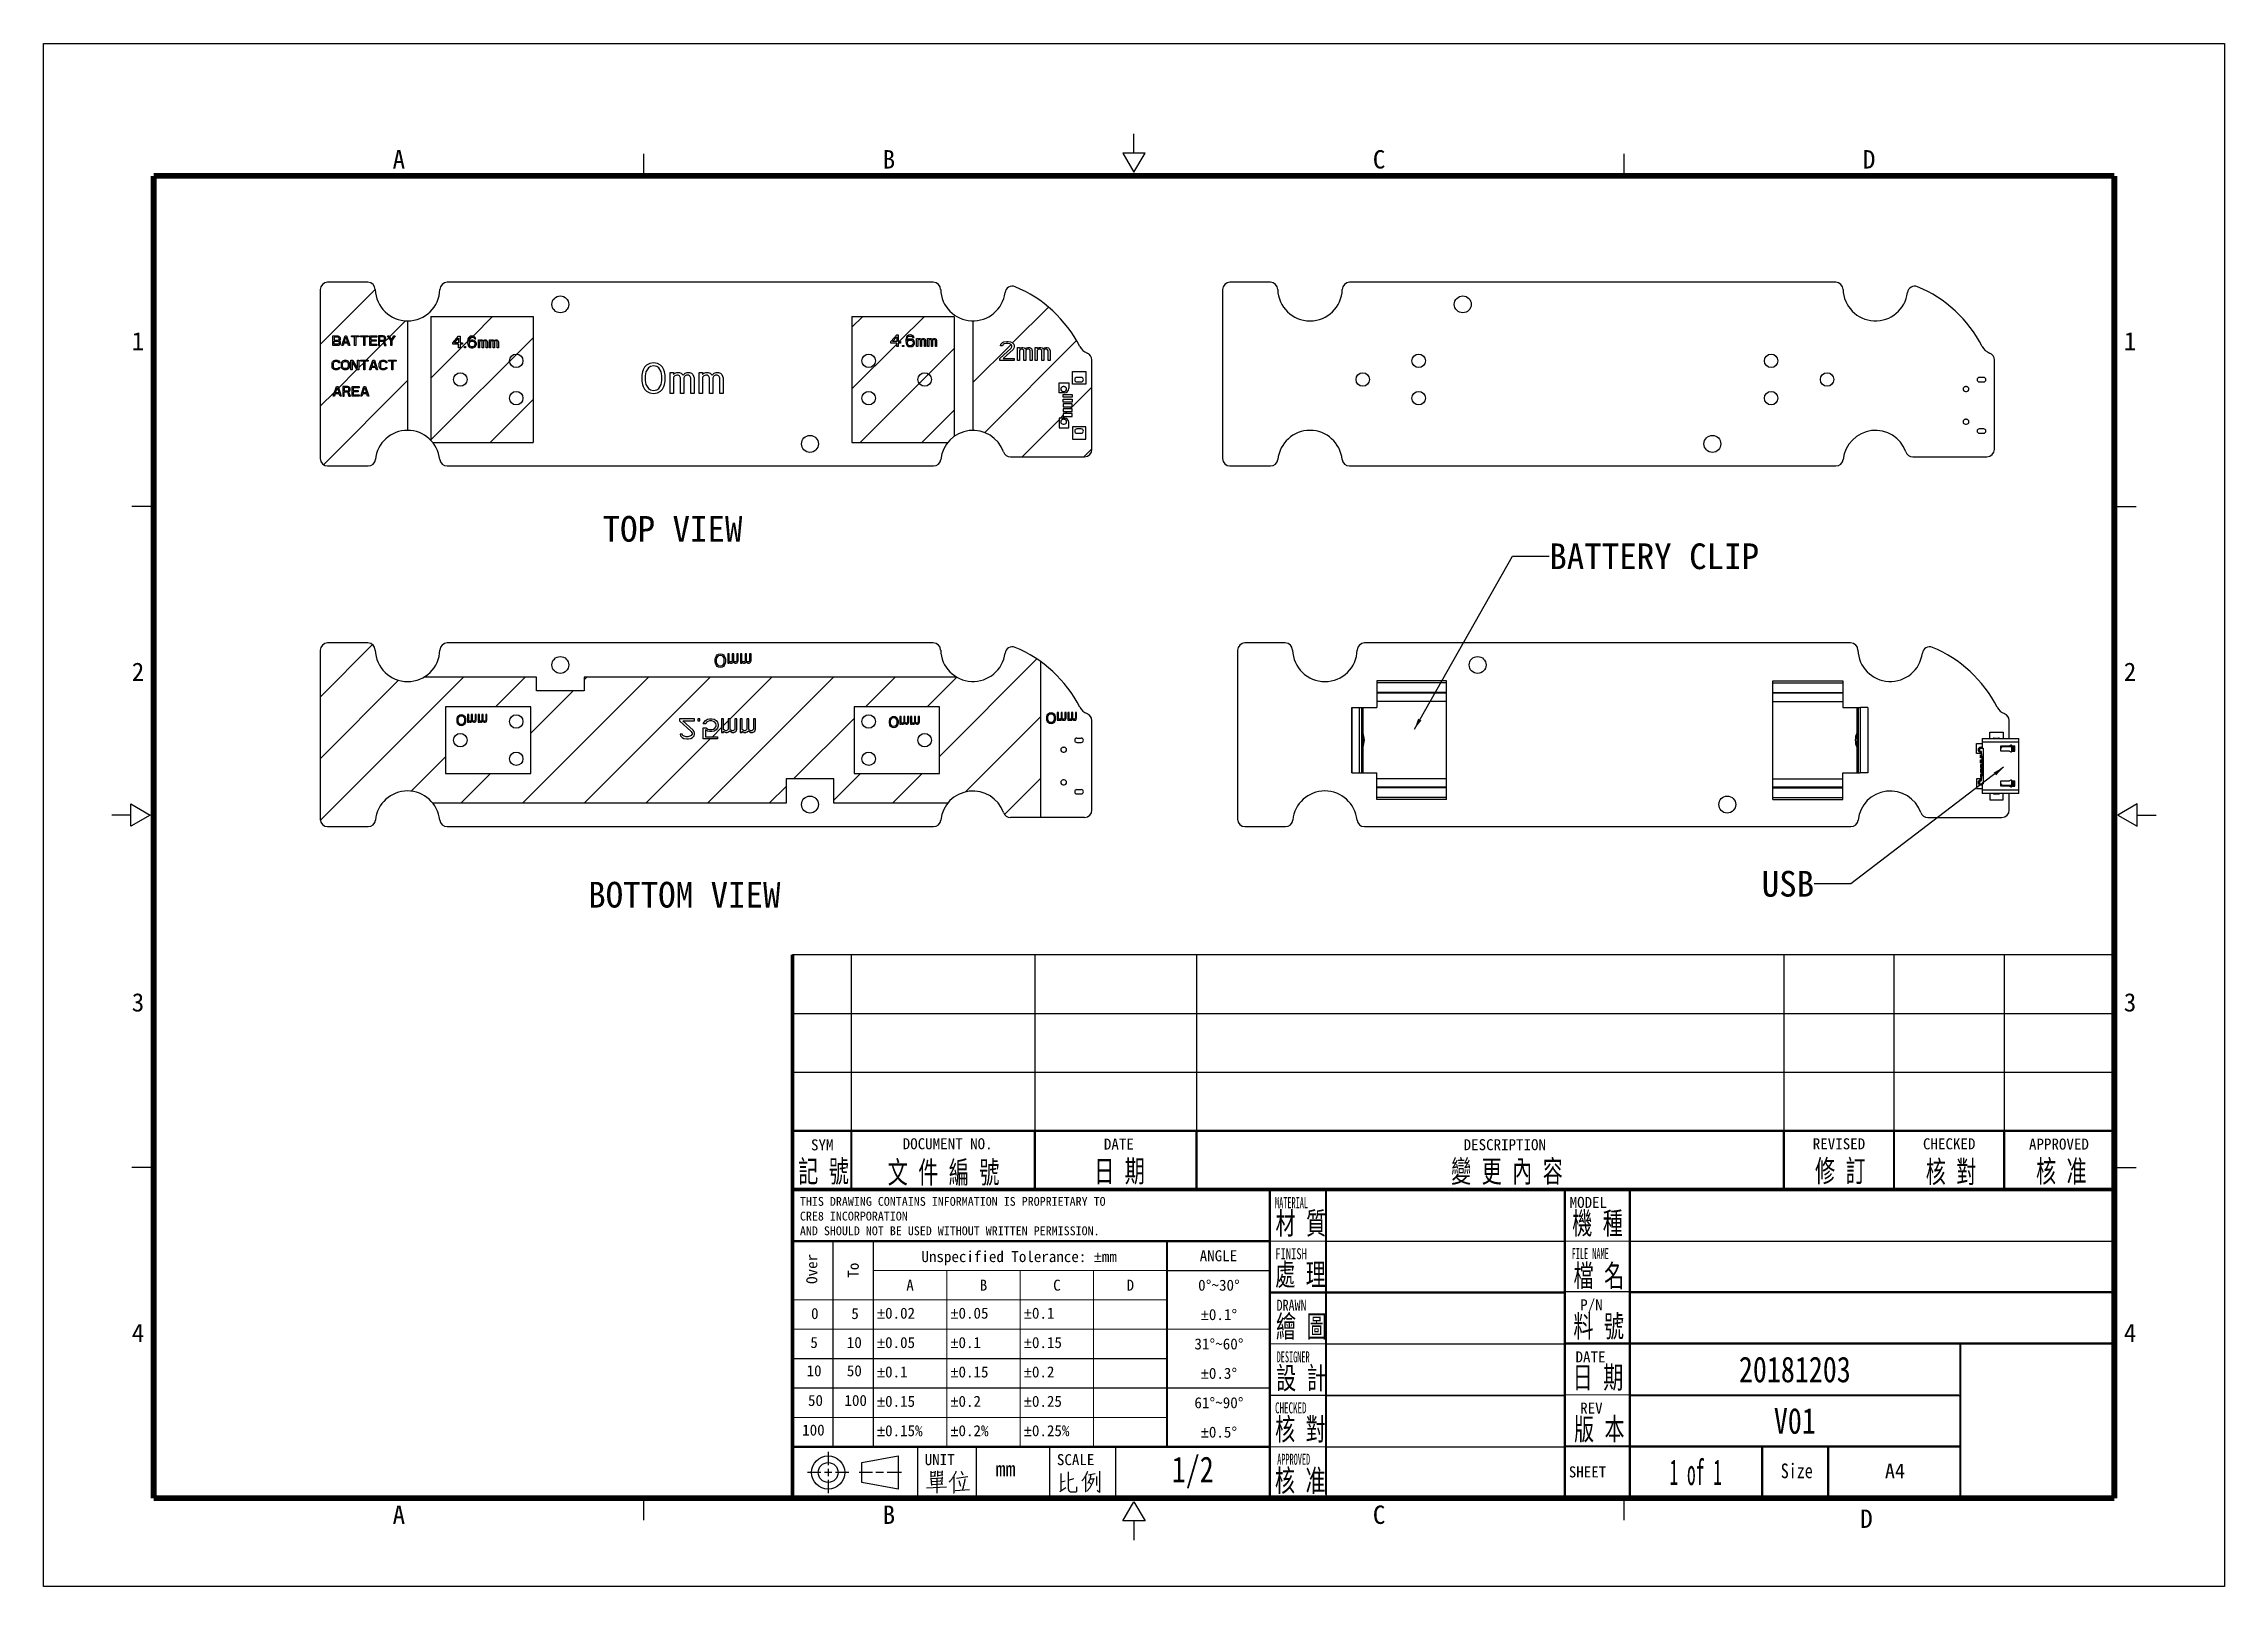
# Model space of a CAD drawing. Header units: millimetres. Extents: x 0 to 297, y 0 to 210.
import ezdxf

# ---------------------------------------------------------------- set-up
doc = ezdxf.new("R2010")
doc.units = ezdxf.units.MM
doc.header["$LTSCALE"] = 16.335
doc.layers.get('0').update_dxf_attribs({"linetype": 'CONTINUOUS'})
doc.styles.add('TEXTSTYLE_2', font='gdt')
doc.styles.add('TEXTSTYLE_4', font='txt', dxfattribs={"width": 0.5})
doc.styles.add('TEXTSTYLE_5', font='txt', dxfattribs={"width": 0.6})
doc.styles.add('TEXTSTYLE_6', font='txt', dxfattribs={"width": 0.7})
doc.styles.add('TEXTSTYLE_7', font='txt', dxfattribs={"width": 0.8})
doc.styles.add('TEXTSTYLE_8', font='txt', dxfattribs={"width": 0.55})
doc.dimstyles.get("Standard").update_dxf_attribs({"dimtxt": 3.5, "dimasz": 1.5, "dimexe": 1, "dimexo": 1, "dimtad": 1, "dimdsep": 46, "dimtxsty": 'STANDARD', "dimblk": '_FILLED', "dimblk1": '_FILLED', "dimblk2": '_FILLED', "dimcen": 0.09, "dimadec": 0, "dimazin": 0, "dimtol": 1, "dimtp": 0.01, "dimtm": 0.01, "dimtfac": 1, "dimtofl": 0, "dimtmove": 0, "dimatfit": 3, "dimldrblk": '_FILLED', "dimfxl": 1, "dimtolj": 1, "dimarcsym": 0})

msp = doc.modelspace()

# ---------------------------------------------------------------- texts
at = {"color": 7, "linetype": 'Continuous', "line_spacing_factor": 0.9}
for s, insert, char_height, width, attachment_point in [('A', (48.38, 195.5), 2.5, 2.5, 2), ('B', (115.12, 195.5), 2.5, 2.5, 2), ('C', (181.88, 195.5), 2.5, 2.5, 2), ('D', (248.62, 195.5), 2.5, 2.5, 2), ('1', (12, 170.75), 2.5, 2.5, 1), ('1', (285, 170.75), 2.5, 2.5, 3), ('TOP VIEW', (76.13, 145.7), 3.5, 28, 1), ('BATTERY CLIP', (205.06, 141.97), 3.5, 42, 1), ('2', (12, 125.75), 2.5, 2.5, 1), ('2', (285, 125.75), 2.5, 2.5, 3), ('BOTTOM VIEW', (74.17, 95.9), 3.5, 38.5, 1), ('USB', (241.13, 97.39), 3.5, 10.5, 3), ('3', (12, 80.75), 2.5, 2.5, 1), ('3', (285, 80.75), 2.5, 2.5, 3), ('SYM', (106.04, 60.85), 1.5, 4.5, 2), ('DOCUMENT NO.', (123.12, 61), 1.5, 18, 2), ('DATE', (146.44, 60.95), 1.5, 6, 2), ('DESCRIPTION', (199, 60.87), 1.5, 16.5, 2), ('REVISED', (244.51, 60.99), 1.5, 10.5, 2), ('CHECKED', (259.52, 60.99), 1.5, 10.5, 2), ('APPROVED', (274.47, 60.95), 1.5, 12, 2), ('THIS DRAWING CONTAINS INFORMATION IS PROPRIETARY TO', (103, 53), 1.2, 61.2, 1), ('CRE8 INCORPORATION', (103, 51), 1.2, 21.6, 1), ('MODEL', (207.83, 53.02), 1.5, 7.5, 1), ('AND SHOULD NOT BE USED WITHOUT WRITTEN PERMISSION.', (103, 49), 1.2, 60, 1), ('Unspecified Tolerance: \\Fgdt;{\\Fgdt;`}\\Ftxt;mm', (132.86, 45.64), 1.5, 39.25, 2), ('ANGLE', (160, 45.75), 1.5, 7.5, 2), ('A', (118, 41.75), 1.5, 1.5, 2), ('B', (128, 41.75), 1.5, 1.5, 2), ('C', (138, 41.75), 1.5, 1.5, 2), ('D', (148, 41.75), 1.5, 1.5, 2), ('0\\Fgdt;{\\Fgdt;~}\\Ftxt;~30\\Fgdt;{\\Fgdt;~}', (160.08, 41.75), 1.5, 8, 2), ('P/N', (209.27, 39.07), 1.5, 4.5, 1), ('4', (12, 35.75), 2.5, 2.5, 1), ('0', (105.03, 37.89), 1.5, 1.5, 2), ('5', (110.51, 37.89), 1.5, 1.5, 2), ('4', (285, 35.75), 2.5, 2.5, 3), ('5', (104.93, 33.95), 1.5, 1.5, 2), ('10', (110.41, 33.95), 1.5, 3, 2), ('31\\Fgdt;{\\Fgdt;~}\\Ftxt;~60\\Fgdt;{\\Fgdt;~}', (160.08, 33.75), 1.5, 9.5, 2), ('10', (104.93, 30.1), 1.5, 3, 2), ('50', (110.41, 30.1), 1.5, 3, 2), ('DATE', (208.63, 31.99), 1.5, 6, 1), ('50', (105.12, 26.06), 1.5, 3, 2), ('100', (110.6, 26.06), 1.5, 4.5, 2), ('61\\Fgdt;{\\Fgdt;~}\\Ftxt;~90\\Fgdt;{\\Fgdt;~}', (160.08, 25.75), 1.5, 9.5, 2), ('REV', (209.26, 25.02), 1.5, 4.5, 1), ('100', (104.84, 22.03), 1.5, 4.5, 2), ('UNIT', (120, 18), 1.5, 6, 1), ('SCALE', (138, 18), 1.5, 7.5, 1), ('mm', (131, 17), 2, 4, 2), ('SHEET', (207.71, 16.33), 1.5, 7.5, 1), ('A4', (252.13, 16.72), 2, 4, 2), ('A', (48.38, 11), 2.5, 2.5, 2), ('B', (115.12, 11), 2.5, 2.5, 2), ('C', (181.88, 11), 2.5, 2.5, 2), ('D', (248.26, 10.46), 2.5, 2.5, 2)]:
    msp.add_mtext(s, dxfattribs=dict(at, insert=insert, char_height=char_height, width=width, attachment_point=attachment_point))
for s, insert, char_height, width, attachment_point, style in [('記 號', (102.78, 57.99), 3, 9.45, 1, 'TEXTSTYLE_6'), ('文 件 編 號', (114.96, 57.86), 3, 22.05, 1, 'TEXTSTYLE_6'), ('日 期', (143.08, 58.02), 3, 9.45, 1, 'TEXTSTYLE_6'), ('變 更 內 容', (191.69, 58), 3, 22.05, 1, 'TEXTSTYLE_6'), ('修 訂', (241.25, 58.05), 3, 9.45, 1, 'TEXTSTYLE_6'), ('核 對', (256.33, 57.94), 3, 9.45, 1, 'TEXTSTYLE_6'), ('核 准', (271.35, 58.01), 3, 9.45, 1, 'TEXTSTYLE_6'), ('MATERIAL', (167.71, 52.98), 1.5, 6.6, 1, 'TEXTSTYLE_8'), ('材 質', (167.78, 50.93), 3, 9.45, 1, 'TEXTSTYLE_6'), ('機 種', (208.19, 50.94), 3, 9.45, 1, 'TEXTSTYLE_6'), ('FINISH', (167.75, 46.02), 1.5, 6.3, 1, 'TEXTSTYLE_6'), ('FILE NAME', (208.11, 46.04), 1.5, 6.75, 1, 'TEXTSTYLE_4'), ('處 理', (167.73, 43.96), 3, 9.45, 1, 'TEXTSTYLE_6'), ('檔 名', (208.36, 43.79), 3, 9.45, 1, 'TEXTSTYLE_6'), ('DRAWN', (167.92, 39.02), 1.5, 6, 1, 'TEXTSTYLE_7'), ('{\\Fgdt;`}\\Ftxt;0.02', (113.5, 37.94), 1.5, 7.75, 1, 'TEXTSTYLE_2'), ('{\\Fgdt;`}\\Ftxt;0.05', (123.5, 37.94), 1.5, 7.75, 1, 'TEXTSTYLE_2'), ('{\\Fgdt;`}\\Ftxt;0.1', (133.5, 37.94), 1.5, 6.25, 1, 'TEXTSTYLE_2'), ('{\\Fgdt;`}\\Ftxt;0.1\\Fgdt;{\\Fgdt;~}', (160.08, 37.75), 1.5, 7.25, 2, 'TEXTSTYLE_2'), ('繪 圖', (167.84, 36.89), 3, 9.45, 1, 'TEXTSTYLE_6'), ('料 號', (208.34, 36.92), 3, 9.45, 1, 'TEXTSTYLE_6'), ('{\\Fgdt;`}\\Ftxt;0.05', (113.5, 33.94), 1.5, 7.75, 1, 'TEXTSTYLE_2'), ('{\\Fgdt;`}\\Ftxt;0.1', (123.5, 33.94), 1.5, 6.25, 1, 'TEXTSTYLE_2'), ('{\\Fgdt;`}\\Ftxt;0.15', (133.5, 33.94), 1.5, 7.75, 1, 'TEXTSTYLE_2'), ('{\\Fgdt;`}\\Ftxt;0.1', (113.5, 29.94), 1.5, 6.25, 1, 'TEXTSTYLE_2'), ('{\\Fgdt;`}\\Ftxt;0.15', (123.5, 29.94), 1.5, 7.75, 1, 'TEXTSTYLE_2'), ('{\\Fgdt;`}\\Ftxt;0.2', (133.5, 29.94), 1.5, 6.25, 1, 'TEXTSTYLE_2'), ('{\\Fgdt;`}\\Ftxt;0.3\\Fgdt;{\\Fgdt;~}', (160.08, 29.75), 1.5, 7.25, 2, 'TEXTSTYLE_2'), ('設 計', (167.85, 29.86), 3, 9.45, 1, 'TEXTSTYLE_6'), ('DESIGNER', (167.93, 31.99), 1.5, 6, 1, 'TEXTSTYLE_4'), ('日 期', (208.25, 29.95), 3, 9.45, 1, 'TEXTSTYLE_6'), ('{\\Fgdt;`}\\Ftxt;0.15', (113.5, 25.94), 1.5, 7.75, 1, 'TEXTSTYLE_2'), ('{\\Fgdt;`}\\Ftxt;0.2', (123.5, 25.94), 1.5, 6.25, 1, 'TEXTSTYLE_2'), ('{\\Fgdt;`}\\Ftxt;0.25', (133.5, 25.94), 1.5, 7.75, 1, 'TEXTSTYLE_2'), ('CHECKED', (167.71, 25.05), 1.5, 6.3, 1, 'TEXTSTYLE_5'), ('{\\Fgdt;`}\\Ftxt;0.15%', (113.5, 21.94), 1.5, 9.25, 1, 'TEXTSTYLE_2'), ('{\\Fgdt;`}\\Ftxt;0.2%', (123.5, 21.94), 1.5, 7.75, 1, 'TEXTSTYLE_2'), ('{\\Fgdt;`}\\Ftxt;0.25%', (133.5, 21.94), 1.5, 9.25, 1, 'TEXTSTYLE_2'), ('{\\Fgdt;`}\\Ftxt;0.5\\Fgdt;{\\Fgdt;~}', (160.08, 21.75), 1.5, 7.25, 2, 'TEXTSTYLE_2'), ('核 對', (167.72, 22.9), 3, 9.45, 1, 'TEXTSTYLE_6'), ('版 本', (208.42, 22.92), 3, 9.45, 1, 'TEXTSTYLE_6'), ('APPROVED', (168, 18.05), 1.5, 6, 1, 'TEXTSTYLE_4'), ('核 准', (167.7, 15.91), 3, 9.45, 1, 'TEXTSTYLE_6'), ('Size', (238.76, 16.72), 2, 6.4, 2, 'TEXTSTYLE_7')]:
    msp.add_mtext(s, dxfattribs=dict(at, insert=insert, char_height=char_height, width=width, attachment_point=attachment_point, style=style))
at = {"color": 7, "linetype": 'Continuous', "char_height": 1.5, "attachment_point": 2, "rotation": 90, "line_spacing_factor": 0.9}
for s, insert, width in [('Over', (103.87, 43.21), 6), ('To', (109.52, 43.04), 3)]:
    msp.add_mtext(s, dxfattribs=dict(at, insert=insert, width=width))

# ---------------------------------------------------------------- blocks, each defined once
blk = doc.blocks.new('*T2')
at = {"color": 0, "linetype": 'ByBlock', "lineweight": -2}
for p, q in [((0, 0), (180, 0)), ((0, 0), (0, -24)), ((8, 0), (8, -24)), ((33, 0), (33, -24)), ((55, 0), (55, -24)), ((135, 0), (135, -24)), ((150, 0), (150, -24)), ((165, 0), (165, -24)), ((180, 0), (180, -24)), ((0, -8), (180, -8)), ((0, -16), (180, -16)), ((0, -24), (180, -24))]:
    blk.add_line(p, q, dxfattribs=at)
blk = doc.blocks.new('*T3')
at = {"color": 0, "linetype": 'ByBlock', "lineweight": -2}
for p, q in [((0, 0), (32.5, 0)), ((0, 0), (0, -42)), ((32.5, 0), (32.5, -42)), ((0, -7), (32.5, -7)), ((0, -14), (32.5, -14)), ((0, -21), (32.5, -21)), ((0, -28), (32.5, -28)), ((0, -35), (32.5, -35)), ((0, -42), (32.5, -42))]:
    blk.add_line(p, q, dxfattribs=at)
blk = doc.blocks.new('*T4')
at = {"color": 0, "linetype": 'ByBlock', "lineweight": -2}
for p, q in [((0, 0), (66, 0)), ((0, 0), (0, -21)), ((66, 0), (66, -21)), ((0, -7), (66, -7)), ((0, -14), (66, -14)), ((0, -21), (66, -21))]:
    blk.add_line(p, q, dxfattribs=at)
blk = doc.blocks.new('*T5')
at = {"color": 0, "linetype": 'ByBlock', "lineweight": -2}
for p, q in [((0, 0), (45, 0)), ((0, 0), (0, -14)), ((45, 0), (45, -14)), ((0, -7), (45, -7)), ((0, -14), (45, -14))]:
    blk.add_line(p, q, dxfattribs=at)
at = {"color": 0, "linetype": 'Continuous', "char_height": 3.5, "width": 44.88, "attachment_point": 5, "line_spacing_factor": 0.9, "style": 'TEXTSTYLE_7'}
for s, insert in [('20181203', (22.5, -3.5)), ('V01', (22.5, -10.5))]:
    blk.add_mtext(s, dxfattribs=dict(at, insert=insert))
blk = doc.blocks.new('*T6')
at = {"color": 0, "linetype": 'ByBlock', "lineweight": -2}
for p, q in [((0, 0), (18, 0)), ((0, 0), (0, -7)), ((18, 0), (18, -7)), ((0, -7), (18, -7))]:
    blk.add_line(p, q, dxfattribs=at)
at = {"color": 0, "linetype": 'Continuous', "insert": (9, -3.5), "char_height": 3.5, "width": 17.88, "attachment_point": 5, "line_spacing_factor": 0.9, "style": 'TEXTSTYLE_4'}
blk.add_mtext('1 of 1', dxfattribs=at)
blk = doc.blocks.new('*T7')
at = {"color": 0, "linetype": 'ByBlock', "lineweight": -2}
for p, q in [((0, 0), (21, 0)), ((0, 0), (0, -7)), ((21, 0), (21, -7)), ((0, -7), (21, -7))]:
    blk.add_line(p, q, dxfattribs=at)
at = {"color": 0, "linetype": 'Continuous', "insert": (10.5, -3.5), "char_height": 3.5, "width": 20.88, "attachment_point": 5, "line_spacing_factor": 0.9, "style": 'TEXTSTYLE_7'}
blk.add_mtext('1/2', dxfattribs=at)
blk = doc.blocks.new('_FILLED')
at = {"color": 0, "linetype": 'ByBlock'}
blk.add_solid([(0, 0), (-1, 0.17), (-1, -0.17)], dxfattribs=at)

# ---------------------------------------------------------------- linework, layer by layer
at = {"color": 9, "linetype": 'Continuous'}
for p, q in [((0, 0), (0, 210)), ((0, 210), (297, 210)), ((297, 210), (297, 0)), ((153, 43), (167, 43)), ((119, 19), (119, 12)), ((137, 19), (137, 12)), ((145.98, 18.95), (145.98, 11.95)), ((297, 0), (0, 0))]:
    msp.add_line(p, q, dxfattribs=at)
at = {"color": 7, "linetype": 'Continuous'}
for p, q in [((148.5, 195.1), (148.5, 197.7)), ((81.75, 192), (81.75, 195)), ((147, 195.1), (148.5, 192.5)), ((150, 195.1), (147, 195.1)), ((148.5, 192.5), (150, 195.1)), ((215.25, 192), (215.25, 195)), ((37.67, 169.03), (45.17, 176.53)), ((37.67, 176.51), (37.67, 153.51)), ((44.17, 177.51), (38.67, 177.51)), ((121.17, 177.51), (54.97, 177.51)), ((160.57, 176.51), (160.57, 153.51)), ((167.07, 177.51), (161.57, 177.51)), ((244.07, 177.51), (177.87, 177.51)), ((47.11, 170.07), (49.3, 172.26)), ((52.75, 172.85), (52.75, 156)), ((52.75, 172.85), (66.65, 172.85)), ((58.48, 170.18), (61.15, 172.85)), ((66.65, 172.85), (66.65, 155.7)), ((110.09, 171.39), (111.55, 172.85)), ((110.09, 172.85), (124, 172.85)), ((110.09, 172.85), (110.09, 155.7)), ((116.54, 169.44), (119.95, 172.85)), ((124, 172.85), (124, 156.52)), ((131.97, 169.25), (136.85, 174.14)), ((39.4, 168.91), (39.4, 170.21)), ((39.4, 170.21), (40.05, 170.21)), ((39.56, 170.04), (39.56, 169.65)), ((40.08, 170.04), (39.56, 170.04)), ((39.56, 169.65), (40.08, 169.65)), ((39.56, 169.07), (39.56, 169.49)), ((39.56, 169.49), (40.08, 169.49)), ((40.05, 170.21), (40.19, 170.18)), ((40.16, 170.01), (40.08, 170.04)), ((40.08, 169.65), (40.16, 169.68)), ((40.08, 169.49), (40.16, 169.46)), ((40.21, 169.96), (40.16, 170.01)), ((40.16, 169.68), (40.21, 169.74)), ((40.16, 169.46), (40.21, 169.4)), ((40.19, 170.18), (40.29, 170.1)), ((40.24, 169.87), (40.21, 169.96)), ((40.21, 169.74), (40.24, 169.82)), ((40.21, 169.4), (40.24, 169.32)), ((40.24, 169.82), (40.24, 169.87)), ((40.29, 169.6), (40.24, 169.57)), ((40.24, 169.57), (40.29, 169.54)), ((40.24, 169.32), (40.24, 169.24)), ((40.29, 170.1), (40.38, 169.99)), ((40.38, 169.71), (40.29, 169.6)), ((40.29, 169.54), (40.38, 169.43)), ((40.38, 169.99), (40.4, 169.9)), ((40.4, 169.79), (40.38, 169.71)), ((40.38, 169.43), (40.4, 169.35)), ((40.4, 169.9), (40.4, 169.79)), ((40.4, 169.35), (40.4, 169.21)), ((40.62, 168.91), (41.05, 170.21)), ((40.92, 169.35), (41.16, 170.1)), ((41.4, 169.35), (40.92, 169.35)), ((41.05, 170.21), (41.27, 170.21)), ((41.16, 170.1), (41.4, 169.35)), ((41.27, 170.21), (41.7, 168.91)), ((41.92, 170.07), (41.92, 170.21)), ((41.92, 170.21), (42.95, 170.21)), ((42.35, 170.07), (41.92, 170.07)), ((42.35, 168.91), (42.35, 170.07)), ((42.51, 170.07), (42.51, 168.91)), ((42.95, 170.07), (42.51, 170.07)), ((42.95, 170.21), (42.95, 170.07)), ((43.16, 170.07), (43.16, 170.21)), ((43.16, 170.21), (44.19, 170.21)), ((43.6, 170.07), (43.16, 170.07)), ((43.6, 168.91), (43.6, 170.07)), ((43.76, 170.07), (43.76, 168.91)), ((44.19, 170.07), (43.76, 170.07)), ((44.19, 170.21), (44.19, 170.07)), ((44.41, 168.91), (44.41, 170.21)), ((44.41, 170.21), (45.39, 170.21)), ((44.57, 170.04), (44.57, 169.68)), ((45.39, 170.04), (44.57, 170.04)), ((44.57, 169.68), (45.28, 169.68)), ((44.57, 169.51), (44.57, 169.07)), ((45.28, 169.51), (44.57, 169.51)), ((45.28, 169.68), (45.28, 169.51)), ((45.39, 170.21), (45.39, 170.04)), ((45.6, 170.21), (45.6, 168.91)), ((46.25, 170.21), (45.6, 170.21)), ((45.76, 170.07), (45.76, 169.65)), ((46.28, 170.07), (45.76, 170.07)), ((45.76, 169.65), (46.28, 169.65)), ((45.76, 168.91), (45.76, 169.49)), ((45.76, 169.49), (46.23, 169.49)), ((46.23, 169.49), (46.44, 168.91)), ((46.39, 170.18), (46.25, 170.21)), ((46.36, 170.04), (46.28, 170.07)), ((46.28, 169.65), (46.36, 169.68)), ((46.41, 169.99), (46.36, 170.04)), ((46.36, 169.68), (46.41, 169.74)), ((46.5, 170.1), (46.39, 170.18)), ((46.39, 169.54), (46.5, 169.6)), ((46.63, 168.91), (46.39, 169.54)), ((46.44, 169.9), (46.41, 169.99)), ((46.41, 169.74), (46.44, 169.82)), ((46.44, 169.4), (47.01, 169.97)), ((46.44, 169.82), (46.44, 169.9)), ((46.58, 169.99), (46.5, 170.1)), ((46.5, 169.6), (46.58, 169.71)), ((46.6, 169.9), (46.58, 169.99)), ((46.58, 169.71), (46.6, 169.79)), ((46.6, 169.79), (46.6, 169.9)), ((47.28, 169.57), (46.85, 170.21)), ((46.85, 170.21), (47.01, 170.21)), ((47.01, 170.21), (47.36, 169.68)), ((47.28, 168.91), (47.28, 169.57)), ((47.36, 169.68), (47.71, 170.21)), ((47.88, 170.21), (47.44, 169.57)), ((47.44, 169.57), (47.44, 168.91)), ((47.71, 170.21), (47.88, 170.21)), ((49.57, 172.26), (49.57, 157.36)), ((52.75, 156.05), (66.65, 169.95)), ((52.75, 164.45), (57.74, 169.44)), ((55.71, 169.28), (56.51, 170.2)), ((55.94, 169.28), (56.51, 169.93)), ((56.51, 170.2), (56.71, 170.2)), ((56.51, 169.93), (56.51, 169.28)), ((56.71, 170.2), (56.71, 169.28)), ((57.77, 169.76), (57.74, 169.52)), ((57.74, 169.52), (57.74, 169.28)), ((57.84, 169.93), (57.77, 169.76)), ((57.94, 170.06), (57.84, 169.93)), ((57.91, 169.52), (57.94, 169.72)), ((58.11, 169.59), (57.91, 169.45)), ((57.91, 169.45), (57.91, 169.52)), ((57.92, 169.63), (58.33, 170.03)), ((58.11, 170.17), (57.94, 170.06)), ((57.94, 169.72), (57.97, 169.83)), ((57.97, 169.83), (58.04, 169.93)), ((58.04, 169.35), (57.97, 169.28)), ((58.04, 169.93), (58.14, 170)), ((58.14, 169.42), (58.04, 169.35)), ((58.27, 170.2), (58.11, 170.17)), ((58.27, 169.62), (58.11, 169.59)), ((58.14, 170), (58.24, 170.03)), ((58.24, 169.45), (58.14, 169.42)), ((58.24, 170.03), (58.44, 170.03)), ((58.47, 169.45), (58.24, 169.45)), ((58.41, 170.2), (58.27, 170.2)), ((58.44, 169.62), (58.27, 169.62)), ((58.57, 170.17), (58.41, 170.2)), ((58.44, 170.03), (58.54, 170)), ((58.61, 169.59), (58.44, 169.62)), ((58.57, 169.42), (58.47, 169.45)), ((58.54, 170), (58.64, 169.93)), ((58.74, 170.06), (58.57, 170.17)), ((58.67, 169.35), (58.57, 169.42)), ((58.77, 169.48), (58.61, 169.59)), ((58.64, 169.93), (58.71, 169.83)), ((58.74, 169.28), (58.67, 169.35)), ((58.71, 169.83), (58.87, 169.83)), ((58.84, 169.93), (58.74, 170.06)), ((58.87, 169.38), (58.77, 169.48)), ((58.87, 169.83), (58.84, 169.93)), ((58.94, 169.21), (58.87, 169.38)), ((59.21, 168.6), (59.21, 169.69)), ((59.21, 169.69), (59.37, 169.69)), ((59.37, 169.69), (59.37, 169.59)), ((59.37, 169.59), (59.44, 169.65)), ((59.44, 169.52), (59.37, 169.45)), ((59.37, 169.45), (59.37, 168.6)), ((59.44, 169.65), (59.54, 169.69)), ((59.54, 169.55), (59.44, 169.52)), ((59.54, 169.69), (59.67, 169.69)), ((59.61, 169.55), (59.54, 169.55)), ((59.67, 169.52), (59.61, 169.55)), ((59.67, 169.69), (59.77, 169.65)), ((59.71, 169.48), (59.67, 169.52)), ((59.74, 169.42), (59.71, 169.48)), ((59.74, 168.6), (59.74, 169.42)), ((59.77, 169.65), (59.87, 169.55)), ((59.87, 169.55), (59.97, 169.65)), ((59.94, 169.48), (59.91, 169.42)), ((59.91, 169.42), (59.91, 168.6)), ((59.97, 169.52), (59.94, 169.48)), ((59.97, 169.65), (60.07, 169.69)), ((60.04, 169.55), (59.97, 169.52)), ((60.14, 169.55), (60.04, 169.55)), ((60.07, 169.69), (60.21, 169.69)), ((60.21, 169.52), (60.14, 169.55)), ((60.21, 169.69), (60.31, 169.65)), ((60.24, 169.48), (60.21, 169.52)), ((60.27, 169.42), (60.24, 169.48)), ((60.27, 168.6), (60.27, 169.42)), ((60.31, 169.65), (60.37, 169.59)), ((60.37, 169.59), (60.44, 169.42)), ((60.44, 169.42), (60.44, 168.6)), ((60.71, 168.6), (60.71, 169.69)), ((60.71, 169.69), (60.87, 169.69)), ((60.87, 169.69), (60.87, 169.59)), ((60.87, 169.59), (60.94, 169.65)), ((60.94, 169.52), (60.87, 169.45)), ((60.87, 169.45), (60.87, 168.6)), ((60.94, 169.65), (61.04, 169.69)), ((61.04, 169.55), (60.94, 169.52)), ((61.04, 169.69), (61.17, 169.69)), ((61.11, 169.55), (61.04, 169.55)), ((61.17, 169.52), (61.11, 169.55)), ((61.17, 169.69), (61.27, 169.65)), ((61.21, 169.48), (61.17, 169.52)), ((61.24, 169.42), (61.21, 169.48)), ((61.24, 168.6), (61.24, 169.42)), ((61.27, 169.65), (61.37, 169.55)), ((61.37, 169.55), (61.47, 169.65)), ((61.44, 169.48), (61.41, 169.42)), ((61.41, 169.42), (61.41, 168.6)), ((61.47, 169.52), (61.44, 169.48)), ((61.47, 169.65), (61.57, 169.69)), ((61.54, 169.55), (61.47, 169.52)), ((61.64, 169.55), (61.54, 169.55)), ((61.57, 169.69), (61.71, 169.69)), ((61.71, 169.52), (61.64, 169.55)), ((61.71, 169.69), (61.81, 169.65)), ((61.74, 169.48), (61.71, 169.52)), ((61.77, 169.42), (61.74, 169.48)), ((61.77, 168.6), (61.77, 169.42)), ((61.81, 169.65), (61.87, 169.59)), ((61.87, 169.59), (61.94, 169.42)), ((61.94, 169.42), (61.94, 168.6)), ((115.38, 169.44), (116.18, 170.36)), ((115.38, 169.24), (115.38, 169.44)), ((115.61, 169.44), (116.18, 170.09)), ((116.18, 169.44), (115.61, 169.44)), ((116.18, 170.36), (116.38, 170.36)), ((116.18, 170.09), (116.18, 169.44)), ((116.38, 170.36), (116.38, 169.44)), ((116.38, 169.44), (116.71, 169.44)), ((116.71, 169.44), (116.71, 169.24)), ((117.45, 169.92), (117.41, 169.68)), ((117.41, 169.68), (117.41, 169.44)), ((117.41, 169.44), (117.45, 169.2)), ((117.51, 170.09), (117.45, 169.92)), ((117.61, 170.22), (117.51, 170.09)), ((117.58, 169.68), (117.61, 169.88)), ((117.78, 169.75), (117.58, 169.61)), ((117.58, 169.61), (117.58, 169.68)), ((117.78, 170.33), (117.61, 170.22)), ((117.61, 169.88), (117.65, 169.99)), ((117.65, 169.44), (117.61, 169.34)), ((117.61, 169.34), (117.61, 169.24)), ((117.65, 169.99), (117.71, 170.09)), ((117.71, 169.51), (117.65, 169.44)), ((117.71, 170.09), (117.81, 170.16)), ((117.81, 169.58), (117.71, 169.51)), ((117.95, 170.36), (117.78, 170.33)), ((117.95, 169.78), (117.78, 169.75)), ((117.81, 170.16), (117.91, 170.19)), ((117.91, 169.61), (117.81, 169.58)), ((117.91, 170.19), (118.11, 170.19)), ((118.15, 169.61), (117.91, 169.61)), ((118.08, 170.36), (117.95, 170.36)), ((118.11, 169.78), (117.95, 169.78)), ((118.25, 170.33), (118.08, 170.36)), ((118.11, 170.19), (118.21, 170.16)), ((118.28, 169.75), (118.11, 169.78)), ((118.25, 169.58), (118.15, 169.61)), ((118.21, 170.16), (118.31, 170.09)), ((118.41, 170.22), (118.25, 170.33)), ((118.35, 169.51), (118.25, 169.58)), ((118.45, 169.64), (118.28, 169.75)), ((118.31, 170.09), (118.38, 169.99)), ((118.41, 169.44), (118.35, 169.51)), ((118.38, 169.99), (118.55, 169.99)), ((118.51, 170.09), (118.41, 170.22)), ((118.45, 169.34), (118.41, 169.44)), ((118.55, 169.54), (118.45, 169.64)), ((118.45, 169.24), (118.45, 169.34)), ((118.55, 169.99), (118.51, 170.09)), ((118.61, 169.37), (118.55, 169.54)), ((118.61, 169.2), (118.61, 169.37)), ((118.88, 169.85), (119.05, 169.85)), ((118.88, 168.76), (118.88, 169.85)), ((119.05, 169.85), (119.05, 169.75)), ((119.05, 169.75), (119.11, 169.81)), ((119.11, 169.68), (119.05, 169.61)), ((119.05, 169.61), (119.05, 168.76)), ((119.11, 169.81), (119.21, 169.85)), ((119.21, 169.71), (119.11, 169.68)), ((119.21, 169.85), (119.35, 169.85)), ((119.28, 169.71), (119.21, 169.71)), ((119.35, 169.68), (119.28, 169.71)), ((119.35, 169.85), (119.45, 169.81)), ((119.38, 169.64), (119.35, 169.68)), ((119.41, 169.58), (119.38, 169.64)), ((119.41, 168.76), (119.41, 169.58)), ((119.45, 169.81), (119.55, 169.71)), ((119.55, 169.71), (119.65, 169.81)), ((119.61, 169.64), (119.58, 169.58)), ((119.58, 169.58), (119.58, 168.76)), ((119.65, 169.68), (119.61, 169.64)), ((119.65, 169.81), (119.75, 169.85)), ((119.71, 169.71), (119.65, 169.68)), ((119.81, 169.71), (119.71, 169.71)), ((119.75, 169.85), (119.88, 169.85)), ((119.88, 169.68), (119.81, 169.71)), ((119.88, 169.85), (119.98, 169.81)), ((119.91, 169.64), (119.88, 169.68)), ((119.95, 169.58), (119.91, 169.64)), ((119.95, 168.76), (119.95, 169.58)), ((119.98, 169.81), (120.05, 169.75)), ((120.05, 169.75), (120.11, 169.58)), ((120.11, 169.58), (120.11, 168.76)), ((120.38, 169.85), (120.55, 169.85)), ((120.38, 168.76), (120.38, 169.85)), ((120.55, 169.85), (120.55, 169.75)), ((120.55, 169.75), (120.61, 169.81)), ((120.61, 169.68), (120.55, 169.61)), ((120.55, 169.61), (120.55, 168.76)), ((120.61, 169.81), (120.71, 169.85)), ((120.71, 169.71), (120.61, 169.68)), ((120.71, 169.85), (120.85, 169.85)), ((120.78, 169.71), (120.71, 169.71)), ((120.85, 169.68), (120.78, 169.71)), ((120.85, 169.85), (120.95, 169.81)), ((120.88, 169.64), (120.85, 169.68)), ((120.91, 169.58), (120.88, 169.64)), ((120.91, 168.76), (120.91, 169.58)), ((120.95, 169.81), (121.05, 169.71)), ((121.05, 169.71), (121.15, 169.81)), ((121.11, 169.64), (121.08, 169.58)), ((121.08, 169.58), (121.08, 168.76)), ((121.15, 169.68), (121.11, 169.64)), ((121.15, 169.81), (121.25, 169.85)), ((121.21, 169.71), (121.15, 169.68)), ((121.31, 169.71), (121.21, 169.71)), ((121.25, 169.85), (121.38, 169.85)), ((121.38, 169.68), (121.31, 169.71)), ((121.38, 169.85), (121.48, 169.81)), ((121.41, 169.64), (121.38, 169.68)), ((121.45, 169.58), (121.41, 169.64)), ((121.45, 168.76), (121.45, 169.58)), ((121.48, 169.81), (121.55, 169.75)), ((121.55, 169.75), (121.61, 169.58)), ((121.61, 169.58), (121.61, 168.76)), ((126.57, 172.26), (126.57, 157.36)), ((128.17, 157.06), (140.69, 169.57)), ((130.35, 169.08), (130.57, 169.31)), ((130.57, 169.31), (130.78, 169.42)), ((130.78, 169.42), (131.16, 169.47)), ((131.16, 169.47), (131.38, 169.47)), ((131.38, 169.47), (131.7, 169.42)), ((131.7, 169.42), (131.92, 169.31)), ((131.92, 169.31), (132.14, 169.08)), ((39.28, 166.45), (39.31, 166.59)), ((39.28, 166.04), (39.28, 166.45)), ((39.31, 166.59), (39.36, 166.7)), ((39.36, 166.7), (39.47, 166.81)), ((40.05, 168.91), (39.4, 168.91)), ((39.47, 166.56), (39.44, 166.45)), ((39.44, 166.45), (39.44, 166.04)), ((39.47, 166.81), (39.58, 166.87)), ((39.52, 166.65), (39.47, 166.56)), ((39.61, 166.7), (39.52, 166.65)), ((40.08, 169.07), (39.56, 169.07)), ((39.58, 166.87), (39.71, 166.9)), ((39.71, 166.73), (39.61, 166.7)), ((39.71, 166.9), (39.96, 166.9)), ((39.96, 166.73), (39.71, 166.73)), ((39.96, 166.9), (40.09, 166.87)), ((40.07, 166.7), (39.96, 166.73)), ((40.19, 168.93), (40.05, 168.91)), ((40.15, 166.65), (40.07, 166.7)), ((40.16, 169.1), (40.08, 169.07)), ((40.09, 166.87), (40.2, 166.81)), ((40.17, 166.56), (40.15, 166.65)), ((40.21, 169.16), (40.16, 169.1)), ((40.34, 166.56), (40.17, 166.56)), ((40.29, 169.02), (40.19, 168.93)), ((40.2, 166.81), (40.31, 166.7)), ((40.24, 169.24), (40.21, 169.16)), ((40.38, 169.13), (40.29, 169.02)), ((40.31, 166.7), (40.34, 166.56)), ((40.4, 169.21), (40.38, 169.13)), ((40.55, 166.45), (40.58, 166.59)), ((40.55, 166.04), (40.55, 166.45)), ((40.58, 166.59), (40.63, 166.7)), ((40.78, 168.91), (40.62, 168.91)), ((40.63, 166.7), (40.74, 166.81)), ((40.72, 166.45), (40.74, 166.56)), ((40.72, 166.04), (40.72, 166.45)), ((40.74, 166.81), (40.85, 166.87)), ((40.74, 166.56), (40.8, 166.65)), ((40.89, 169.24), (40.78, 168.91)), ((40.8, 166.65), (40.88, 166.7)), ((40.85, 166.87), (40.99, 166.9)), ((40.88, 166.7), (40.99, 166.73)), ((41.43, 169.24), (40.89, 169.24)), ((40.99, 166.9), (41.2, 166.9)), ((40.99, 166.73), (41.2, 166.73)), ((41.2, 166.9), (41.34, 166.87)), ((41.2, 166.73), (41.31, 166.7)), ((41.31, 166.7), (41.39, 166.65)), ((41.34, 166.87), (41.45, 166.81)), ((41.39, 166.65), (41.45, 166.56)), ((41.54, 168.91), (41.43, 169.24)), ((41.45, 166.81), (41.56, 166.7)), ((41.45, 166.56), (41.47, 166.45)), ((41.47, 166.45), (41.47, 166.04)), ((41.7, 168.91), (41.54, 168.91)), ((41.56, 166.7), (41.61, 166.59)), ((41.61, 166.59), (41.64, 166.45)), ((41.64, 166.45), (41.64, 166.04)), ((41.85, 165.6), (41.85, 166.9)), ((41.85, 166.9), (42.1, 166.9)), ((42.02, 166.73), (42.02, 165.6)), ((42.69, 165.6), (42.02, 166.73)), ((42.1, 166.9), (42.77, 165.79)), ((42.51, 168.91), (42.35, 168.91)), ((42.77, 165.79), (42.77, 166.9)), ((42.77, 166.9), (42.94, 166.9)), ((42.94, 166.9), (42.94, 165.6)), ((42.94, 165.9), (43.59, 166.55)), ((43.15, 166.76), (43.15, 166.9)), ((43.15, 166.9), (44.18, 166.9)), ((43.59, 166.76), (43.15, 166.76)), ((43.59, 165.6), (43.59, 166.76)), ((43.76, 168.91), (43.6, 168.91)), ((43.75, 166.76), (43.75, 165.6)), ((43.75, 166.71), (43.8, 166.76)), ((44.18, 166.76), (43.75, 166.76)), ((43.94, 166.9), (46.31, 169.27)), ((44.18, 166.9), (44.18, 166.76)), ((44.4, 165.6), (44.83, 166.9)), ((45.39, 168.91), (44.41, 168.91)), ((44.57, 169.07), (45.39, 169.07)), ((44.7, 166.04), (44.94, 166.79)), ((44.83, 166.9), (45.05, 166.9)), ((44.94, 166.79), (45.18, 166.04)), ((45.05, 166.9), (45.48, 165.6)), ((45.39, 169.07), (45.39, 168.91)), ((45.6, 168.91), (45.76, 168.91)), ((45.7, 166.45), (45.73, 166.59)), ((45.7, 166.04), (45.7, 166.45)), ((45.73, 166.59), (45.78, 166.7)), ((45.78, 166.7), (45.89, 166.81)), ((45.89, 166.56), (45.86, 166.45)), ((45.86, 166.45), (45.86, 166.04)), ((45.89, 166.81), (46, 166.87)), ((45.94, 166.65), (45.89, 166.56)), ((46.02, 166.7), (45.94, 166.65)), ((46, 166.87), (46.13, 166.9)), ((46.13, 166.73), (46.02, 166.7)), ((46.13, 166.9), (46.38, 166.9)), ((46.38, 166.73), (46.13, 166.73)), ((46.38, 166.9), (46.51, 166.87)), ((46.48, 166.7), (46.38, 166.73)), ((46.44, 168.91), (46.63, 168.91)), ((46.57, 166.65), (46.48, 166.7)), ((46.51, 166.87), (46.62, 166.81)), ((46.59, 166.56), (46.57, 166.65)), ((46.76, 166.56), (46.59, 166.56)), ((46.62, 166.81), (46.73, 166.7)), ((46.73, 166.7), (46.76, 166.56)), ((46.97, 166.76), (46.97, 166.9)), ((46.97, 166.9), (48, 166.9)), ((47.41, 166.76), (46.97, 166.76)), ((47.44, 168.91), (47.28, 168.91)), ((47.41, 165.6), (47.41, 166.76)), ((47.57, 166.76), (47.57, 165.6)), ((48, 166.76), (47.57, 166.76)), ((48, 166.9), (48, 166.76)), ((55.71, 169.08), (55.71, 169.28)), ((56.51, 169.08), (55.71, 169.08)), ((56.51, 169.28), (55.94, 169.28)), ((56.51, 168.6), (56.51, 169.08)), ((56.71, 168.6), (56.51, 168.6)), ((56.71, 169.28), (57.04, 169.28)), ((56.71, 169.08), (56.71, 168.6)), ((57.04, 169.08), (56.71, 169.08)), ((57.04, 169.28), (57.04, 169.08)), ((57.31, 168.6), (57.31, 168.77)), ((57.31, 168.77), (57.47, 168.77)), ((57.47, 168.6), (57.31, 168.6)), ((57.47, 168.77), (57.47, 168.6)), ((57.74, 169.28), (57.77, 169.04)), ((57.77, 169.04), (57.84, 168.87)), ((57.84, 168.87), (57.94, 168.74)), ((57.97, 169.28), (57.94, 169.18)), ((57.94, 169.18), (57.94, 169.08)), ((57.94, 169.08), (57.97, 168.97)), ((57.94, 168.74), (58.11, 168.63)), ((57.97, 168.97), (58.04, 168.87)), ((58.04, 168.87), (58.14, 168.8)), ((58.11, 168.63), (58.27, 168.6)), ((58.14, 168.8), (58.24, 168.77)), ((58.24, 168.77), (58.47, 168.77)), ((58.27, 168.6), (58.44, 168.6)), ((58.44, 168.6), (58.61, 168.63)), ((58.47, 168.77), (58.57, 168.8)), ((58.57, 168.8), (58.67, 168.87)), ((58.61, 168.63), (58.77, 168.74)), ((58.67, 168.87), (58.74, 168.97)), ((58.77, 169.18), (58.74, 169.28)), ((58.74, 168.97), (58.77, 169.08)), ((58.77, 169.08), (58.77, 169.18)), ((58.77, 168.74), (58.87, 168.87)), ((58.87, 168.87), (58.94, 169.04)), ((58.94, 169.04), (58.94, 169.21)), ((59.37, 168.6), (59.21, 168.6)), ((59.91, 168.6), (59.74, 168.6)), ((60.44, 168.6), (60.27, 168.6)), ((60.87, 168.6), (60.71, 168.6)), ((61.41, 168.6), (61.24, 168.6)), ((61.94, 168.6), (61.77, 168.6)), ((82.54, 166.48), (82.1, 166.21)), ((83.07, 166.57), (82.54, 166.48)), ((83.6, 166.48), (83.07, 166.57)), ((84.03, 166.21), (83.6, 166.48)), ((110.09, 162.99), (116.18, 169.08)), ((111.2, 155.7), (124, 168.5)), ((116.18, 169.24), (115.38, 169.24)), ((116.18, 168.76), (116.18, 169.24)), ((116.38, 168.76), (116.18, 168.76)), ((116.71, 169.24), (116.38, 169.24)), ((116.38, 169.24), (116.38, 168.76)), ((116.98, 168.93), (117.15, 168.93)), ((116.98, 168.76), (116.98, 168.93)), ((117.15, 168.76), (116.98, 168.76)), ((117.15, 168.93), (117.15, 168.76)), ((117.45, 169.2), (117.51, 169.03)), ((117.51, 169.03), (117.61, 168.9)), ((117.61, 169.24), (117.65, 169.13)), ((117.61, 168.9), (117.78, 168.79)), ((117.65, 169.13), (117.71, 169.03)), ((117.71, 169.03), (117.81, 168.96)), ((117.78, 168.79), (117.95, 168.76)), ((117.81, 168.96), (117.91, 168.93)), ((117.91, 168.93), (118.15, 168.93)), ((117.95, 168.76), (118.11, 168.76)), ((118.11, 168.76), (118.28, 168.79)), ((118.15, 168.93), (118.25, 168.96)), ((118.25, 168.96), (118.35, 169.03)), ((118.28, 168.79), (118.45, 168.9)), ((118.35, 169.03), (118.41, 169.13)), ((118.41, 169.13), (118.45, 169.24)), ((118.45, 168.9), (118.55, 169.03)), ((118.55, 169.03), (118.61, 169.2)), ((119.05, 168.76), (118.88, 168.76)), ((119.58, 168.76), (119.41, 168.76)), ((120.11, 168.76), (119.95, 168.76)), ((120.55, 168.76), (120.38, 168.76)), ((121.08, 168.76), (120.91, 168.76)), ((121.61, 168.76), (121.45, 168.76)), ((126.57, 163.86), (131.75, 169.03)), ((130.24, 167.15), (131.76, 168.53)), ((130.24, 166.87), (130.24, 167.15)), ((132.19, 166.87), (130.24, 166.87)), ((130.3, 168.86), (130.35, 169.08)), ((130.57, 168.86), (130.3, 168.86)), ((130.68, 169.03), (130.57, 168.86)), ((130.84, 169.14), (130.68, 169.03)), ((132.03, 168.37), (130.68, 167.15)), ((130.68, 167.15), (132.19, 167.15)), ((131.11, 169.19), (130.84, 169.14)), ((131.33, 169.19), (131.11, 169.19)), ((131.6, 169.14), (131.33, 169.19)), ((131.76, 169.03), (131.6, 169.14)), ((131.87, 168.86), (131.76, 169.03)), ((131.76, 168.53), (131.87, 168.75)), ((131.87, 168.75), (131.87, 168.86)), ((132.14, 168.53), (132.03, 168.37)), ((132.14, 169.08), (132.19, 168.86)), ((132.19, 168.75), (132.14, 168.53)), ((132.19, 168.86), (132.19, 168.75)), ((132.19, 167.15), (132.19, 166.87)), ((132.63, 168.64), (132.9, 168.64)), ((132.63, 166.87), (132.63, 168.64)), ((132.9, 166.87), (132.63, 166.87)), ((132.9, 168.64), (132.9, 168.48)), ((132.9, 168.48), (133, 168.59)), ((133, 168.37), (132.9, 168.25)), ((132.9, 168.25), (132.9, 166.87)), ((133, 168.59), (133.17, 168.64)), ((133.17, 168.42), (133, 168.37)), ((133.17, 168.64), (133.38, 168.64)), ((133.28, 168.42), (133.17, 168.42)), ((133.38, 168.37), (133.28, 168.42)), ((133.38, 168.64), (133.55, 168.59)), ((133.44, 168.31), (133.38, 168.37)), ((133.49, 168.2), (133.44, 168.31)), ((133.49, 166.87), (133.49, 168.2)), ((133.76, 166.87), (133.49, 166.87)), ((133.55, 168.59), (133.71, 168.42)), ((133.71, 168.42), (133.87, 168.59)), ((133.82, 168.31), (133.76, 168.2)), ((133.76, 168.2), (133.76, 166.87)), ((133.87, 168.37), (133.82, 168.31)), ((133.87, 168.59), (134.03, 168.64)), ((133.98, 168.42), (133.87, 168.37)), ((134.14, 168.42), (133.98, 168.42)), ((134.03, 168.64), (134.25, 168.64)), ((134.25, 168.37), (134.14, 168.42)), ((134.25, 168.64), (134.41, 168.59)), ((134.3, 168.31), (134.25, 168.37)), ((134.36, 168.2), (134.3, 168.31)), ((134.36, 166.87), (134.36, 168.2)), ((134.63, 166.87), (134.36, 166.87)), ((134.41, 168.59), (134.52, 168.48)), ((134.52, 168.48), (134.63, 168.2)), ((134.63, 168.2), (134.63, 166.87)), ((135.06, 168.64), (135.33, 168.64)), ((135.06, 166.87), (135.06, 168.64)), ((135.33, 166.87), (135.06, 166.87)), ((135.33, 168.64), (135.33, 168.48)), ((135.33, 168.48), (135.44, 168.59)), ((135.44, 168.37), (135.33, 168.25)), ((135.33, 168.25), (135.33, 166.87)), ((135.44, 168.59), (135.6, 168.64)), ((135.6, 168.42), (135.44, 168.37)), ((135.6, 168.64), (135.82, 168.64)), ((135.71, 168.42), (135.6, 168.42)), ((135.82, 168.37), (135.71, 168.42)), ((135.82, 168.64), (135.98, 168.59)), ((135.88, 168.31), (135.82, 168.37)), ((135.93, 168.2), (135.88, 168.31)), ((135.93, 166.87), (135.93, 168.2)), ((136.2, 166.87), (135.93, 166.87)), ((135.98, 168.59), (136.15, 168.42)), ((136.15, 168.42), (136.31, 168.59)), ((136.25, 168.31), (136.2, 168.2)), ((136.2, 168.2), (136.2, 166.87)), ((136.31, 168.37), (136.25, 168.31)), ((136.31, 168.59), (136.47, 168.64)), ((136.42, 168.42), (136.31, 168.37)), ((136.58, 168.42), (136.42, 168.42)), ((136.47, 168.64), (136.69, 168.64)), ((136.69, 168.37), (136.58, 168.42)), ((136.69, 168.64), (136.85, 168.59)), ((136.74, 168.31), (136.69, 168.37)), ((136.8, 168.2), (136.74, 168.31)), ((136.8, 166.87), (136.8, 168.2)), ((137.07, 166.87), (136.8, 166.87)), ((136.85, 168.59), (136.96, 168.48)), ((136.96, 168.48), (137.07, 168.2)), ((137.07, 168.2), (137.07, 166.87)), ((142.77, 154.76), (142.77, 166.95)), ((265.67, 154.76), (265.67, 166.95)), ((38.12, 152.67), (49.57, 164.13)), ((39.31, 165.9), (39.28, 166.04)), ((39.36, 165.79), (39.31, 165.9)), ((39.47, 165.68), (39.36, 165.79)), ((39.44, 166.04), (39.47, 165.93)), ((39.47, 165.93), (39.52, 165.85)), ((39.58, 165.62), (39.47, 165.68)), ((39.52, 165.85), (39.61, 165.79)), ((39.71, 165.6), (39.58, 165.62)), ((39.61, 165.79), (39.71, 165.76)), ((39.71, 165.76), (39.96, 165.76)), ((39.96, 165.6), (39.71, 165.6)), ((39.96, 165.76), (40.07, 165.79)), ((40.09, 165.62), (39.96, 165.6)), ((40.07, 165.79), (40.15, 165.85)), ((40.2, 165.68), (40.09, 165.62)), ((40.15, 165.85), (40.17, 165.93)), ((40.16, 163.12), (42.67, 165.63)), ((40.17, 165.93), (40.34, 165.93)), ((40.31, 165.79), (40.2, 165.68)), ((40.34, 165.93), (40.31, 165.79)), ((40.58, 165.9), (40.55, 166.04)), ((40.63, 165.79), (40.58, 165.9)), ((40.74, 165.68), (40.63, 165.79)), ((40.74, 165.93), (40.72, 166.04)), ((40.8, 165.85), (40.74, 165.93)), ((40.85, 165.62), (40.74, 165.68)), ((40.88, 165.79), (40.8, 165.85)), ((40.99, 165.6), (40.85, 165.62)), ((40.99, 165.76), (40.88, 165.79)), ((41.2, 165.76), (40.99, 165.76)), ((41.2, 165.6), (40.99, 165.6)), ((41.31, 165.79), (41.2, 165.76)), ((41.34, 165.62), (41.2, 165.6)), ((41.39, 165.85), (41.31, 165.79)), ((41.45, 165.68), (41.34, 165.62)), ((41.45, 165.93), (41.39, 165.85)), ((41.47, 166.04), (41.45, 165.93)), ((41.56, 165.79), (41.45, 165.68)), ((41.61, 165.9), (41.56, 165.79)), ((41.64, 166.04), (41.61, 165.9)), ((42.02, 165.6), (41.85, 165.6)), ((42.94, 165.6), (42.69, 165.6)), ((43.75, 165.6), (43.59, 165.6)), ((44.56, 165.6), (44.4, 165.6)), ((44.67, 165.93), (44.56, 165.6)), ((45.21, 165.93), (44.67, 165.93)), ((45.18, 166.04), (44.7, 166.04)), ((45.32, 165.6), (45.21, 165.93)), ((45.48, 165.6), (45.32, 165.6)), ((45.73, 165.9), (45.7, 166.04)), ((45.78, 165.79), (45.73, 165.9)), ((45.89, 165.68), (45.78, 165.79)), ((45.86, 166.04), (45.89, 165.93)), ((45.89, 165.93), (45.94, 165.85)), ((46, 165.62), (45.89, 165.68)), ((45.94, 165.85), (46.02, 165.79)), ((46.13, 165.6), (46, 165.62)), ((46.02, 165.79), (46.13, 165.76)), ((46.13, 165.76), (46.38, 165.76)), ((46.38, 165.6), (46.13, 165.6)), ((46.38, 165.76), (46.48, 165.79)), ((46.51, 165.62), (46.38, 165.6)), ((46.48, 165.79), (46.57, 165.85)), ((46.62, 165.68), (46.51, 165.62)), ((46.57, 165.85), (46.59, 165.93)), ((46.59, 165.93), (46.76, 165.93)), ((46.73, 165.79), (46.62, 165.68)), ((46.76, 165.93), (46.73, 165.79)), ((47.57, 165.6), (47.41, 165.6)), ((81.58, 165.31), (81.49, 164.86)), ((81.49, 164.86), (81.49, 164.06)), ((81.49, 164.06), (81.58, 163.61)), ((81.67, 165.58), (81.58, 165.31)), ((81.58, 163.61), (81.67, 163.34)), ((81.84, 165.94), (81.67, 165.58)), ((82.1, 166.21), (81.84, 165.94)), ((82.02, 165.31), (81.93, 164.77)), ((81.93, 164.77), (81.93, 164.15)), ((81.93, 164.15), (82.02, 163.61)), ((82.37, 165.85), (82.02, 165.31)), ((82.02, 163.61), (82.37, 163.07)), ((82.63, 166.03), (82.37, 165.85)), ((83.07, 166.12), (82.63, 166.03)), ((83.51, 166.03), (83.07, 166.12)), ((83.77, 165.85), (83.51, 166.03)), ((84.12, 165.31), (83.77, 165.85)), ((83.77, 163.07), (84.12, 163.61)), ((84.3, 165.94), (84.03, 166.21)), ((84.21, 164.77), (84.12, 165.31)), ((84.12, 163.61), (84.21, 164.15)), ((84.21, 164.15), (84.21, 164.77)), ((84.47, 165.58), (84.3, 165.94)), ((84.56, 165.31), (84.47, 165.58)), ((84.47, 163.34), (84.56, 163.61)), ((84.65, 164.86), (84.56, 165.31)), ((84.56, 163.61), (84.65, 164.06)), ((84.65, 164.06), (84.65, 164.86)), ((85.35, 162.36), (85.35, 165.22)), ((85.35, 165.22), (85.79, 165.22)), ((85.79, 165.22), (85.79, 164.95)), ((85.79, 164.95), (85.96, 165.13)), ((85.96, 164.77), (85.79, 164.6)), ((85.79, 164.6), (85.79, 162.36)), ((85.96, 165.13), (86.23, 165.22)), ((86.23, 164.86), (85.96, 164.77)), ((86.23, 165.22), (86.58, 165.22)), ((86.4, 164.86), (86.23, 164.86)), ((86.58, 164.77), (86.4, 164.86)), ((86.58, 165.22), (86.84, 165.13)), ((86.66, 164.69), (86.58, 164.77)), ((86.75, 164.51), (86.66, 164.69)), ((86.75, 162.36), (86.75, 164.51)), ((86.84, 165.13), (87.1, 164.86)), ((87.1, 164.86), (87.37, 165.13)), ((87.28, 164.69), (87.19, 164.51)), ((87.19, 164.51), (87.19, 162.36)), ((87.37, 164.77), (87.28, 164.69)), ((87.37, 165.13), (87.63, 165.22)), ((87.54, 164.86), (87.37, 164.77)), ((87.81, 164.86), (87.54, 164.86)), ((87.63, 165.22), (87.98, 165.22)), ((87.98, 164.77), (87.81, 164.86)), ((87.98, 165.22), (88.24, 165.13)), ((88.07, 164.69), (87.98, 164.77)), ((88.16, 164.51), (88.07, 164.69)), ((88.16, 162.36), (88.16, 164.51)), ((88.24, 165.13), (88.42, 164.95)), ((88.42, 164.95), (88.59, 164.51)), ((88.59, 164.51), (88.59, 162.36)), ((89.3, 162.36), (89.3, 165.22)), ((89.3, 165.22), (89.73, 165.22)), ((89.73, 165.22), (89.73, 164.95)), ((89.73, 164.95), (89.91, 165.13)), ((89.91, 164.77), (89.73, 164.6)), ((89.73, 164.6), (89.73, 162.36)), ((89.91, 165.13), (90.17, 165.22)), ((90.17, 164.86), (89.91, 164.77)), ((90.17, 165.22), (90.52, 165.22)), ((90.35, 164.86), (90.17, 164.86)), ((90.52, 164.77), (90.35, 164.86)), ((90.52, 165.22), (90.79, 165.13)), ((90.61, 164.69), (90.52, 164.77)), ((90.7, 164.51), (90.61, 164.69)), ((90.7, 162.36), (90.7, 164.51)), ((90.79, 165.13), (91.05, 164.86)), ((91.05, 164.86), (91.31, 165.13)), ((91.23, 164.69), (91.14, 164.51)), ((91.14, 164.51), (91.14, 162.36)), ((91.31, 164.77), (91.23, 164.69)), ((91.31, 165.13), (91.58, 165.22)), ((91.49, 164.86), (91.31, 164.77)), ((91.75, 164.86), (91.49, 164.86)), ((91.58, 165.22), (91.93, 165.22)), ((91.93, 164.77), (91.75, 164.86)), ((91.93, 165.22), (92.19, 165.13)), ((92.02, 164.69), (91.93, 164.77)), ((92.1, 164.51), (92.02, 164.69)), ((92.1, 162.36), (92.1, 164.51)), ((92.19, 165.13), (92.37, 164.95)), ((92.37, 164.95), (92.54, 164.51)), ((92.54, 164.51), (92.54, 162.36)), ((138.32, 163.83), (139.62, 163.83)), ((138.32, 162.48), (138.32, 163.83)), ((139.62, 163.83), (139.62, 163.08)), ((140.12, 165.36), (141.92, 165.36)), ((140.12, 163.66), (140.12, 165.36)), ((141.92, 163.66), (140.12, 163.66)), ((141.32, 164.56), (140.72, 164.56)), ((140.72, 163.96), (141.32, 163.96)), ((141.92, 165.36), (141.92, 163.66)), ((264.22, 164.56), (263.62, 164.56)), ((263.62, 163.96), (264.22, 163.96)), ((37.67, 160.63), (39.65, 162.61)), ((39.45, 162.02), (39.88, 163.32)), ((39.61, 162.02), (39.45, 162.02)), ((39.72, 162.35), (39.61, 162.02)), ((40.26, 162.35), (39.72, 162.35)), ((39.75, 162.46), (39.99, 163.21)), ((40.24, 162.46), (39.75, 162.46)), ((39.87, 162.83), (40.05, 163.01)), ((39.88, 163.32), (40.1, 163.32)), ((39.99, 163.21), (40.24, 162.46)), ((40.1, 163.32), (40.53, 162.02)), ((40.37, 162.02), (40.26, 162.35)), ((40.53, 162.02), (40.37, 162.02)), ((40.75, 163.32), (40.75, 162.02)), ((41.4, 163.32), (40.75, 163.32)), ((40.75, 162.02), (40.91, 162.02)), ((40.91, 163.18), (40.91, 162.76)), ((41.43, 163.18), (40.91, 163.18)), ((40.91, 162.76), (41.43, 162.76)), ((40.91, 162.02), (40.91, 162.6)), ((40.91, 162.6), (41.37, 162.6)), ((41.37, 162.6), (41.59, 162.02)), ((41.54, 163.29), (41.4, 163.32)), ((41.51, 163.15), (41.43, 163.18)), ((41.43, 162.76), (41.51, 162.79)), ((41.56, 163.1), (41.51, 163.15)), ((41.51, 162.79), (41.56, 162.85)), ((41.64, 163.21), (41.54, 163.29)), ((41.54, 162.65), (41.64, 162.71)), ((41.78, 162.02), (41.54, 162.65)), ((41.59, 163.01), (41.56, 163.1)), ((41.56, 162.85), (41.59, 162.93)), ((41.59, 162.93), (41.59, 163.01)), ((41.59, 162.02), (41.78, 162.02)), ((41.73, 163.1), (41.64, 163.21)), ((41.64, 162.71), (41.73, 162.82)), ((41.75, 163.01), (41.73, 163.1)), ((41.73, 162.82), (41.75, 162.9)), ((41.75, 162.9), (41.75, 163.01)), ((42, 162.02), (42, 163.32)), ((42, 163.32), (42.97, 163.32)), ((42.97, 162.02), (42, 162.02)), ((42.16, 163.15), (42.16, 162.79)), ((42.97, 163.15), (42.16, 163.15)), ((42.16, 162.79), (42.86, 162.79)), ((42.16, 162.62), (42.16, 162.18)), ((42.86, 162.62), (42.16, 162.62)), ((42.16, 162.18), (42.97, 162.18)), ((42.86, 162.79), (42.86, 162.62)), ((42.97, 163.32), (42.97, 163.15)), ((42.97, 162.18), (42.97, 162.02)), ((43.19, 162.02), (43.62, 163.32)), ((43.35, 162.02), (43.19, 162.02)), ((43.46, 162.35), (43.35, 162.02)), ((44, 162.35), (43.46, 162.35)), ((43.49, 162.46), (43.73, 163.21)), ((43.97, 162.46), (43.49, 162.46)), ((43.62, 163.32), (43.84, 163.32)), ((43.73, 163.21), (43.97, 162.46)), ((43.84, 163.32), (44.27, 162.02)), ((44.11, 162.02), (44, 162.35)), ((44.27, 162.02), (44.11, 162.02)), ((60.8, 155.7), (66.65, 161.55)), ((81.67, 163.34), (81.84, 162.98)), ((81.84, 162.98), (82.1, 162.71)), ((82.1, 162.71), (82.54, 162.45)), ((82.37, 163.07), (82.63, 162.89)), ((82.54, 162.45), (83.07, 162.36)), ((82.63, 162.89), (83.07, 162.8)), ((83.07, 162.8), (83.51, 162.89)), ((83.07, 162.36), (83.6, 162.45)), ((83.51, 162.89), (83.77, 163.07)), ((83.6, 162.45), (84.03, 162.71)), ((84.03, 162.71), (84.3, 162.98)), ((84.3, 162.98), (84.47, 163.34)), ((85.79, 162.36), (85.35, 162.36)), ((87.19, 162.36), (86.75, 162.36)), ((88.59, 162.36), (88.16, 162.36)), ((89.73, 162.36), (89.3, 162.36)), ((91.14, 162.36), (90.7, 162.36)), ((92.54, 162.36), (92.1, 162.36)), ((139.02, 162.48), (138.32, 162.48)), ((139, 163.31), (138.85, 163.31)), ((138.85, 162.66), (139, 162.66)), ((138.87, 162.26), (140.07, 162.26)), ((138.87, 161.86), (138.87, 162.26)), ((140.07, 161.86), (138.87, 161.86)), ((138.87, 161.61), (140.07, 161.61)), ((138.87, 161.21), (138.87, 161.61)), ((140.07, 161.21), (138.87, 161.21)), ((140.07, 160.96), (138.87, 160.96)), ((138.87, 160.96), (138.87, 160.56)), ((138.87, 160.56), (140.07, 160.56)), ((139.82, 160.31), (142.77, 163.25)), ((140.07, 162.26), (140.07, 161.86)), ((140.07, 161.61), (140.07, 161.21)), ((140.07, 160.56), (140.07, 160.96)), ((261.89, 163.31), (261.74, 163.31)), ((261.74, 162.66), (261.89, 162.66)), ((119.6, 155.7), (124, 160.1)), ((133.27, 153.76), (138.32, 158.81)), ((139.02, 159.03), (138.32, 159.03)), ((138.32, 159.03), (138.32, 157.68)), ((138.32, 157.68), (139.62, 157.68)), ((138.55, 159.03), (138.87, 159.36)), ((139, 158.86), (138.85, 158.86)), ((138.85, 158.21), (139, 158.21)), ((140.07, 160.31), (138.87, 160.31)), ((138.87, 160.31), (138.87, 159.91)), ((138.87, 159.91), (140.07, 159.91)), ((140.07, 159.66), (138.87, 159.66)), ((138.87, 159.66), (138.87, 159.26)), ((138.87, 159.26), (140.07, 159.26)), ((139.17, 159.66), (139.42, 159.91)), ((139.62, 157.68), (139.62, 158.43)), ((140.07, 159.91), (140.07, 160.31)), ((140.07, 159.26), (140.07, 159.66)), ((141.92, 157.86), (140.12, 157.86)), ((140.12, 157.86), (140.12, 156.16)), ((141.32, 157.56), (140.72, 157.56)), ((141.92, 156.16), (141.92, 157.86)), ((261.89, 158.86), (261.74, 158.86)), ((261.74, 158.21), (261.89, 158.21)), ((264.22, 157.56), (263.62, 157.56)), ((53.01, 155.7), (66.65, 155.7)), ((110.09, 155.7), (123.13, 155.7)), ((140.12, 156.16), (141.92, 156.16)), ((140.72, 156.96), (141.32, 156.96)), ((141.67, 153.76), (142.77, 154.85)), ((263.62, 156.96), (264.22, 156.96)), ((38.67, 152.51), (44.2, 152.51)), ((54.94, 152.51), (121.2, 152.51)), ((131.66, 153.76), (141.77, 153.76)), ((161.57, 152.51), (167.1, 152.51)), ((177.84, 152.51), (244.1, 152.51)), ((254.56, 153.76), (264.67, 153.76)), ((15, 147), (12, 147)), ((282, 147), (285, 147)), ((37.67, 121.06), (44.8, 128.19)), ((44.17, 128.42), (38.67, 128.42)), ((121.17, 128.42), (54.97, 128.42)), ((169.1, 128.42), (163.6, 128.42)), ((246.1, 128.42), (179.9, 128.42)), ((37.67, 127.42), (37.67, 104.42)), ((91.46, 126.18), (91.5, 126.38)), ((91.46, 125.83), (91.46, 126.18)), ((91.5, 125.63), (91.46, 125.83)), ((91.5, 126.38), (91.54, 126.5)), ((91.54, 125.51), (91.5, 125.63)), ((91.54, 126.5), (91.62, 126.66)), ((91.62, 125.35), (91.54, 125.51)), ((91.62, 126.66), (91.73, 126.78)), ((91.73, 125.23), (91.62, 125.35)), ((91.65, 126.14), (91.69, 126.38)), ((91.65, 125.87), (91.65, 126.14)), ((91.69, 125.63), (91.65, 125.87)), ((91.69, 126.38), (91.85, 126.62)), ((91.85, 125.39), (91.69, 125.63)), ((91.73, 126.78), (91.93, 126.9)), ((91.93, 125.12), (91.73, 125.23)), ((91.85, 126.62), (91.96, 126.7)), ((91.96, 125.31), (91.85, 125.39)), ((91.93, 126.9), (92.16, 126.94)), ((92.16, 125.08), (91.93, 125.12)), ((91.96, 126.7), (92.16, 126.74)), ((92.16, 125.27), (91.96, 125.31)), ((92.16, 126.94), (92.39, 126.9)), ((92.16, 126.74), (92.35, 126.7)), ((92.35, 125.31), (92.16, 125.27)), ((92.39, 125.12), (92.16, 125.08)), ((92.35, 126.7), (92.47, 126.62)), ((92.47, 125.39), (92.35, 125.31)), ((92.39, 126.9), (92.58, 126.78)), ((92.58, 125.23), (92.39, 125.12)), ((92.47, 126.62), (92.62, 126.38)), ((92.62, 125.63), (92.47, 125.39)), ((92.58, 126.78), (92.7, 126.66)), ((92.7, 125.35), (92.58, 125.23)), ((92.62, 126.38), (92.66, 126.14)), ((92.66, 125.87), (92.62, 125.63)), ((92.66, 126.14), (92.66, 125.87)), ((92.7, 126.66), (92.78, 126.5)), ((92.78, 125.51), (92.7, 125.35)), ((92.78, 126.5), (92.82, 126.38)), ((92.82, 125.63), (92.78, 125.51)), ((92.82, 126.38), (92.86, 126.18)), ((92.86, 125.83), (92.82, 125.63)), ((92.86, 126.18), (92.86, 125.83)), ((93.17, 126.94), (93.17, 125.67)), ((93.36, 126.94), (93.17, 126.94)), ((93.17, 125.67), (93.36, 125.67)), ((93.36, 125.95), (93.36, 126.94)), ((93.44, 125.87), (93.36, 125.95)), ((93.36, 125.67), (93.36, 125.79)), ((93.36, 125.79), (93.44, 125.71)), ((93.55, 125.83), (93.44, 125.87)), ((93.44, 125.71), (93.55, 125.67)), ((93.63, 125.83), (93.55, 125.83)), ((93.55, 125.67), (93.71, 125.67)), ((93.71, 125.87), (93.63, 125.83)), ((93.75, 125.91), (93.71, 125.87)), ((93.71, 125.67), (93.82, 125.71)), ((93.79, 125.99), (93.75, 125.91)), ((93.79, 126.94), (93.79, 125.99)), ((93.98, 126.94), (93.79, 126.94)), ((93.82, 125.71), (93.94, 125.83)), ((93.94, 125.83), (94.06, 125.71)), ((93.98, 125.99), (93.98, 126.94)), ((94.02, 125.91), (93.98, 125.99)), ((94.06, 125.87), (94.02, 125.91)), ((94.13, 125.83), (94.06, 125.87)), ((94.06, 125.71), (94.17, 125.67)), ((94.25, 125.83), (94.13, 125.83)), ((94.17, 125.67), (94.33, 125.67)), ((94.33, 125.87), (94.25, 125.83)), ((94.37, 125.91), (94.33, 125.87)), ((94.33, 125.67), (94.44, 125.71)), ((94.41, 125.99), (94.37, 125.91)), ((94.41, 126.94), (94.41, 125.99)), ((94.6, 126.94), (94.41, 126.94)), ((94.44, 125.71), (94.52, 125.79)), ((94.52, 125.79), (94.6, 125.99)), ((94.6, 125.99), (94.6, 126.94)), ((94.91, 126.94), (94.91, 125.67)), ((95.1, 126.94), (94.91, 126.94)), ((94.91, 125.67), (95.1, 125.67)), ((95.1, 125.95), (95.1, 126.94)), ((95.18, 125.87), (95.1, 125.95)), ((95.1, 125.67), (95.1, 125.79)), ((95.1, 125.79), (95.18, 125.71)), ((95.3, 125.83), (95.18, 125.87)), ((95.18, 125.71), (95.3, 125.67)), ((95.37, 125.83), (95.3, 125.83)), ((95.3, 125.67), (95.45, 125.67)), ((95.45, 125.87), (95.37, 125.83)), ((95.49, 125.91), (95.45, 125.87)), ((95.45, 125.67), (95.57, 125.71)), ((95.53, 125.99), (95.49, 125.91)), ((95.53, 126.94), (95.53, 125.99)), ((95.72, 126.94), (95.53, 126.94)), ((95.57, 125.71), (95.68, 125.83)), ((95.68, 125.83), (95.8, 125.71)), ((95.72, 125.99), (95.72, 126.94)), ((95.76, 125.91), (95.72, 125.99)), ((95.8, 125.87), (95.76, 125.91)), ((95.88, 125.83), (95.8, 125.87)), ((95.8, 125.71), (95.92, 125.67)), ((95.99, 125.83), (95.88, 125.83)), ((95.92, 125.67), (96.07, 125.67)), ((96.07, 125.87), (95.99, 125.83)), ((96.11, 125.91), (96.07, 125.87)), ((96.07, 125.67), (96.19, 125.71)), ((96.15, 125.99), (96.11, 125.91)), ((96.15, 126.94), (96.15, 125.99)), ((96.34, 126.94), (96.15, 126.94)), ((96.19, 125.71), (96.27, 125.79)), ((96.27, 125.79), (96.34, 125.99)), ((96.34, 125.99), (96.34, 126.94)), ((121.99, 112.97), (135.26, 126.24)), ((135.77, 125.89), (135.77, 104.67)), ((162.6, 127.42), (162.6, 104.42)), ((37.67, 112.66), (48.35, 123.34)), ((37.68, 104.27), (57.17, 123.76)), ((67.12, 123.76), (51.77, 123.76)), ((61.54, 119.73), (65.57, 123.76)), ((65.23, 106.62), (82.37, 123.76)), ((66.37, 116.16), (72.13, 121.92)), ((67.12, 121.92), (67.12, 123.76)), ((73.62, 121.92), (67.12, 121.92)), ((73.62, 123.76), (73.62, 121.92)), ((73.62, 123.41), (73.97, 123.76)), ((124.37, 123.76), (73.62, 123.76)), ((73.63, 106.62), (90.77, 123.76)), ((90.43, 106.62), (107.57, 123.76)), ((93.5, 118.09), (99.17, 123.76)), ((111.94, 119.73), (115.97, 123.76)), ((120.34, 119.73), (124.37, 123.76)), ((181.56, 123.26), (181.56, 119.63)), ((191.08, 123.26), (181.56, 123.26)), ((191.08, 123), (181.56, 123)), ((191.08, 107.11), (191.08, 123.26)), ((235.52, 123.26), (245.04, 123.26)), ((235.52, 107.11), (235.52, 123.26)), ((235.52, 123), (245.04, 123)), ((245.04, 123.26), (245.04, 119.63)), ((54.75, 119.73), (54.75, 110.65)), ((66.37, 119.73), (54.75, 119.73)), ((66.37, 110.65), (66.37, 119.73)), ((121.99, 119.73), (110.37, 119.73)), ((110.37, 119.73), (110.37, 110.65)), ((121.99, 110.65), (121.99, 119.73)), ((136.75, 118.72), (136.85, 118.82)), ((136.85, 118.82), (137.01, 118.92)), ((137.01, 118.92), (137.2, 118.96)), ((137.2, 118.96), (137.4, 118.92)), ((137.4, 118.92), (137.56, 118.82)), ((137.56, 118.82), (137.65, 118.72)), ((138.2, 118.96), (138.04, 118.96)), ((138.04, 118.96), (138.04, 117.9)), ((138.2, 118.13), (138.2, 118.96)), ((138.72, 118.96), (138.56, 118.96)), ((138.56, 118.96), (138.56, 118.16)), ((138.72, 118.16), (138.72, 118.96)), ((139.24, 118.96), (139.07, 118.96)), ((139.07, 118.96), (139.07, 118.16)), ((139.24, 118.16), (139.24, 118.96)), ((139.66, 118.96), (139.49, 118.96)), ((139.49, 118.96), (139.49, 117.9)), ((139.66, 118.13), (139.66, 118.96)), ((140.17, 118.96), (140.01, 118.96)), ((140.01, 118.96), (140.01, 118.16)), ((140.17, 118.16), (140.17, 118.96)), ((140.69, 118.96), (140.53, 118.96)), ((140.53, 118.96), (140.53, 118.16)), ((140.69, 118.16), (140.69, 118.96)), ((178.17, 110.74), (178.17, 119.63)), ((178.17, 119.63), (178.17, 110.74)), ((178.17, 119.63), (179.17, 119.63)), ((179.18, 119.63), (179.18, 110.74)), ((179.18, 119.63), (181.56, 119.63)), ((179.48, 119.63), (179.48, 110.74)), ((179.65, 119.63), (179.65, 110.74)), ((191.08, 121.66), (181.56, 121.66)), ((191.08, 121.57), (181.56, 121.57)), ((191.08, 120.45), (181.56, 120.45)), ((235.52, 121.66), (245.04, 121.66)), ((245.04, 121.57), (235.52, 121.57)), ((235.52, 120.45), (245.04, 120.45)), ((245.04, 119.63), (247.41, 119.63)), ((246.94, 119.63), (246.94, 110.74)), ((247.11, 119.63), (247.11, 110.74)), ((247.41, 119.63), (247.41, 110.74)), ((248.42, 119.63), (247.42, 119.63)), ((248.42, 119.63), (248.42, 110.74)), ((248.42, 119.63), (248.42, 110.74)), ((56.31, 118.06), (56.34, 118.22)), ((56.31, 117.76), (56.31, 118.06)), ((56.34, 117.6), (56.31, 117.76)), ((56.34, 118.22), (56.37, 118.32)), ((56.37, 117.5), (56.34, 117.6)), ((56.37, 118.32), (56.44, 118.45)), ((56.44, 117.37), (56.37, 117.5)), ((56.44, 118.45), (56.54, 118.55)), ((56.54, 117.27), (56.44, 117.37)), ((56.47, 118.03), (56.5, 118.22)), ((56.47, 117.8), (56.47, 118.03)), ((56.5, 117.6), (56.47, 117.8)), ((56.5, 118.22), (56.63, 118.42)), ((56.63, 117.4), (56.5, 117.6)), ((56.54, 118.55), (56.7, 118.65)), ((56.7, 117.17), (56.54, 117.27)), ((56.63, 118.42), (56.73, 118.49)), ((56.73, 117.33), (56.63, 117.4)), ((56.7, 118.65), (56.89, 118.69)), ((56.89, 117.14), (56.7, 117.17)), ((56.73, 118.49), (56.89, 118.52)), ((56.89, 117.3), (56.73, 117.33)), ((56.89, 118.69), (57.09, 118.65)), ((56.89, 118.52), (57.05, 118.49)), ((57.05, 117.33), (56.89, 117.3)), ((57.09, 117.17), (56.89, 117.14)), ((57.05, 118.49), (57.15, 118.42)), ((57.15, 117.4), (57.05, 117.33)), ((57.09, 118.65), (57.25, 118.55)), ((57.25, 117.27), (57.09, 117.17)), ((57.15, 118.42), (57.28, 118.22)), ((57.28, 117.6), (57.15, 117.4)), ((57.25, 118.55), (57.34, 118.45)), ((57.34, 117.37), (57.25, 117.27)), ((57.28, 118.22), (57.31, 118.03)), ((57.31, 117.8), (57.28, 117.6)), ((57.31, 118.03), (57.31, 117.8)), ((57.34, 118.45), (57.41, 118.32)), ((57.41, 117.5), (57.34, 117.37)), ((57.41, 118.32), (57.44, 118.22)), ((57.44, 117.6), (57.41, 117.5)), ((57.44, 118.22), (57.47, 118.06)), ((57.47, 117.76), (57.44, 117.6)), ((57.47, 118.06), (57.47, 117.76)), ((57.73, 118.69), (57.73, 117.63)), ((57.89, 118.69), (57.73, 118.69)), ((57.73, 117.63), (57.89, 117.63)), ((57.89, 117.86), (57.89, 118.69)), ((57.96, 117.8), (57.89, 117.86)), ((57.89, 117.63), (57.89, 117.73)), ((57.89, 117.73), (57.96, 117.66)), ((58.05, 117.76), (57.96, 117.8)), ((57.96, 117.66), (58.05, 117.63)), ((58.12, 117.76), (58.05, 117.76)), ((58.05, 117.63), (58.18, 117.63)), ((58.18, 117.8), (58.12, 117.76)), ((58.22, 117.83), (58.18, 117.8)), ((58.18, 117.63), (58.28, 117.66)), ((58.25, 117.89), (58.22, 117.83)), ((58.25, 118.69), (58.25, 117.89)), ((58.41, 118.69), (58.25, 118.69)), ((58.28, 117.66), (58.38, 117.76)), ((58.38, 117.76), (58.47, 117.66)), ((58.41, 117.89), (58.41, 118.69)), ((58.44, 117.83), (58.41, 117.89)), ((58.47, 117.8), (58.44, 117.83)), ((58.54, 117.76), (58.47, 117.8)), ((58.47, 117.66), (58.57, 117.63)), ((58.64, 117.76), (58.54, 117.76)), ((58.57, 117.63), (58.7, 117.63)), ((58.7, 117.8), (58.64, 117.76)), ((58.73, 117.83), (58.7, 117.8)), ((58.7, 117.63), (58.8, 117.66)), ((58.76, 117.89), (58.73, 117.83)), ((58.76, 118.69), (58.76, 117.89)), ((58.93, 118.69), (58.76, 118.69)), ((58.8, 117.66), (58.86, 117.73)), ((58.86, 117.73), (58.93, 117.89)), ((58.93, 117.89), (58.93, 118.69)), ((59.18, 118.69), (59.18, 117.63)), ((59.35, 118.69), (59.18, 118.69)), ((59.18, 117.63), (59.35, 117.63)), ((59.35, 117.86), (59.35, 118.69)), ((59.41, 117.8), (59.35, 117.86)), ((59.35, 117.63), (59.35, 117.73)), ((59.35, 117.73), (59.41, 117.66)), ((59.51, 117.76), (59.41, 117.8)), ((59.41, 117.66), (59.51, 117.63)), ((59.57, 117.76), (59.51, 117.76)), ((59.51, 117.63), (59.64, 117.63)), ((59.64, 117.8), (59.57, 117.76)), ((59.67, 117.83), (59.64, 117.8)), ((59.64, 117.63), (59.73, 117.66)), ((59.7, 117.89), (59.67, 117.83)), ((59.7, 118.69), (59.7, 117.89)), ((59.86, 118.69), (59.7, 118.69)), ((59.73, 117.66), (59.83, 117.76)), ((59.83, 117.76), (59.93, 117.66)), ((59.86, 117.89), (59.86, 118.69)), ((59.89, 117.83), (59.86, 117.89)), ((59.93, 117.8), (59.89, 117.83)), ((59.99, 117.76), (59.93, 117.8)), ((59.93, 117.66), (60.02, 117.63)), ((60.09, 117.76), (59.99, 117.76)), ((60.02, 117.63), (60.15, 117.63)), ((60.15, 117.8), (60.09, 117.76)), ((60.19, 117.83), (60.15, 117.8)), ((60.15, 117.63), (60.25, 117.66)), ((60.22, 117.89), (60.19, 117.83)), ((60.22, 118.69), (60.22, 117.89)), ((60.38, 118.69), (60.22, 118.69)), ((60.25, 117.66), (60.31, 117.73)), ((60.31, 117.73), (60.38, 117.89)), ((60.38, 117.89), (60.38, 118.69)), ((86.62, 118.09), (86.62, 117.8)), ((88.65, 118.09), (86.62, 118.09)), ((86.62, 117.8), (88.2, 116.36)), ((86.68, 116.01), (86.73, 115.78)), ((86.96, 116.01), (86.68, 116.01)), ((87.07, 115.84), (86.96, 116.01)), ((88.48, 116.53), (87.07, 117.8)), ((87.07, 117.8), (88.65, 117.8)), ((87.24, 115.72), (87.07, 115.84)), ((88.2, 115.84), (88.03, 115.72)), ((88.2, 116.36), (88.31, 116.13)), ((88.31, 116.01), (88.2, 115.84)), ((88.31, 116.13), (88.31, 116.01)), ((88.6, 116.36), (88.48, 116.53)), ((88.65, 116.13), (88.6, 116.36)), ((88.6, 115.78), (88.65, 116.01)), ((88.65, 117.8), (88.65, 118.09)), ((88.65, 116.01), (88.65, 116.13)), ((89.1, 118.09), (89.1, 117.8)), ((89.39, 118.09), (89.1, 118.09)), ((89.1, 117.8), (89.39, 117.8)), ((89.39, 117.8), (89.39, 118.09)), ((89.84, 117.39), (89.95, 117.62)), ((90.18, 117.39), (89.84, 117.39)), ((89.84, 115.38), (89.84, 116.87)), ((89.84, 116.87), (90.23, 116.87)), ((89.95, 117.62), (90.12, 117.86)), ((90.12, 117.86), (90.4, 118.03)), ((90.12, 116.59), (90.12, 115.66)), ((90.4, 116.41), (90.12, 116.59)), ((90.29, 117.62), (90.18, 117.39)), ((90.23, 116.87), (90.46, 116.7)), ((90.46, 117.74), (90.29, 117.62)), ((90.4, 118.03), (90.69, 118.09)), ((90.69, 116.36), (90.4, 116.41)), ((90.69, 117.8), (90.46, 117.74)), ((90.46, 116.7), (90.69, 116.64)), ((90.69, 118.09), (91.02, 118.09)), ((91.02, 117.8), (90.69, 117.8)), ((90.69, 116.64), (91.02, 116.64)), ((91.02, 116.36), (90.69, 116.36)), ((91.02, 118.09), (91.31, 118.03)), ((91.25, 117.74), (91.02, 117.8)), ((91.02, 116.64), (91.25, 116.7)), ((91.31, 116.41), (91.02, 116.36)), ((91.08, 115.66), (92.32, 116.91)), ((91.42, 117.62), (91.25, 117.74)), ((91.25, 116.7), (91.42, 116.82)), ((91.31, 118.03), (91.59, 117.86)), ((91.59, 116.59), (91.31, 116.41)), ((91.53, 117.45), (91.42, 117.62)), ((91.42, 116.82), (91.53, 116.99)), ((91.59, 117.28), (91.53, 117.45)), ((91.53, 116.99), (91.59, 117.16)), ((91.59, 117.86), (91.76, 117.62)), ((91.59, 117.16), (91.59, 117.28)), ((91.76, 116.82), (91.59, 116.59)), ((91.76, 117.62), (91.87, 117.34)), ((91.87, 117.11), (91.76, 116.82)), ((91.87, 117.34), (91.87, 117.11)), ((92.32, 118.09), (92.32, 116.24)), ((92.6, 118.09), (92.32, 118.09)), ((92.32, 116.24), (92.6, 116.24)), ((92.6, 116.64), (92.6, 118.09)), ((92.6, 117.19), (93.23, 117.81)), ((92.72, 116.53), (92.6, 116.64)), ((92.6, 116.24), (92.6, 116.41)), ((92.6, 116.41), (92.72, 116.3)), ((92.89, 116.47), (92.72, 116.53)), ((92.72, 116.3), (92.89, 116.24)), ((93, 116.47), (92.89, 116.47)), ((92.89, 116.24), (93.11, 116.24)), ((93.11, 116.53), (93, 116.47)), ((93.17, 116.59), (93.11, 116.53)), ((93.11, 116.24), (93.28, 116.3)), ((93.23, 116.7), (93.17, 116.59)), ((93.23, 118.09), (93.23, 116.7)), ((93.51, 118.09), (93.23, 118.09)), ((93.28, 116.3), (93.45, 116.47)), ((93.45, 116.47), (93.62, 116.3)), ((93.51, 116.7), (93.51, 118.09)), ((93.56, 116.59), (93.51, 116.7)), ((93.62, 116.53), (93.56, 116.59)), ((93.73, 116.47), (93.62, 116.53)), ((93.62, 116.3), (93.79, 116.24)), ((93.9, 116.47), (93.73, 116.47)), ((93.79, 116.24), (94.02, 116.24)), ((94.02, 116.53), (93.9, 116.47)), ((94.07, 116.59), (94.02, 116.53)), ((94.02, 116.24), (94.19, 116.3)), ((94.13, 116.7), (94.07, 116.59)), ((94.13, 118.09), (94.13, 116.7)), ((94.41, 118.09), (94.13, 118.09)), ((94.19, 116.3), (94.3, 116.41)), ((94.3, 116.41), (94.41, 116.7)), ((94.41, 116.7), (94.41, 118.09)), ((94.86, 118.09), (94.86, 116.24)), ((95.15, 118.09), (94.86, 118.09)), ((94.86, 116.24), (95.15, 116.24)), ((95.15, 116.64), (95.15, 118.09)), ((95.26, 116.53), (95.15, 116.64)), ((95.15, 116.24), (95.15, 116.41)), ((95.15, 116.41), (95.26, 116.3)), ((95.43, 116.47), (95.26, 116.53)), ((95.26, 116.3), (95.43, 116.24)), ((95.54, 116.47), (95.43, 116.47)), ((95.43, 116.24), (95.65, 116.24)), ((95.65, 116.53), (95.54, 116.47)), ((95.71, 116.59), (95.65, 116.53)), ((95.65, 116.24), (95.82, 116.3)), ((95.77, 116.7), (95.71, 116.59)), ((95.77, 118.09), (95.77, 116.7)), ((96.05, 118.09), (95.77, 118.09)), ((95.82, 116.3), (95.99, 116.47)), ((95.99, 116.47), (96.16, 116.3)), ((96.05, 116.7), (96.05, 118.09)), ((96.11, 116.59), (96.05, 116.7)), ((96.16, 116.53), (96.11, 116.59)), ((96.27, 116.47), (96.16, 116.53)), ((96.16, 116.3), (96.33, 116.24)), ((96.44, 116.47), (96.27, 116.47)), ((96.33, 116.24), (96.56, 116.24)), ((96.56, 116.53), (96.44, 116.47)), ((96.61, 116.59), (96.56, 116.53)), ((96.56, 116.24), (96.73, 116.3)), ((96.67, 116.7), (96.61, 116.59)), ((96.67, 118.09), (96.67, 116.7)), ((96.95, 118.09), (96.67, 118.09)), ((96.73, 116.3), (96.84, 116.41)), ((96.84, 116.41), (96.95, 116.7)), ((96.95, 116.7), (96.95, 118.09)), ((102.13, 109.92), (110.37, 118.15)), ((115.2, 117.8), (115.23, 117.96)), ((115.2, 117.5), (115.2, 117.8)), ((115.23, 117.34), (115.2, 117.5)), ((115.23, 117.96), (115.26, 118.06)), ((115.26, 117.24), (115.23, 117.34)), ((115.26, 118.06), (115.33, 118.19)), ((115.33, 117.11), (115.26, 117.24)), ((115.33, 118.19), (115.43, 118.29)), ((115.43, 117.01), (115.33, 117.11)), ((115.36, 117.77), (115.39, 117.96)), ((115.36, 117.54), (115.36, 117.77)), ((115.39, 117.34), (115.36, 117.54)), ((115.39, 117.96), (115.52, 118.16)), ((115.52, 117.14), (115.39, 117.34)), ((115.43, 118.29), (115.59, 118.39)), ((115.59, 116.91), (115.43, 117.01)), ((115.52, 118.16), (115.62, 118.23)), ((115.62, 117.07), (115.52, 117.14)), ((115.59, 118.39), (115.78, 118.43)), ((115.78, 116.88), (115.59, 116.91)), ((115.62, 118.23), (115.78, 118.26)), ((115.78, 117.04), (115.62, 117.07)), ((115.78, 118.43), (115.98, 118.39)), ((115.78, 118.26), (115.94, 118.23)), ((115.94, 117.07), (115.78, 117.04)), ((115.98, 116.91), (115.78, 116.88)), ((115.94, 118.23), (116.04, 118.16)), ((116.04, 117.14), (115.94, 117.07)), ((115.98, 118.39), (116.14, 118.29)), ((116.14, 117.01), (115.98, 116.91)), ((116.04, 118.16), (116.17, 117.96)), ((116.17, 117.34), (116.04, 117.14)), ((116.14, 118.29), (116.23, 118.19)), ((116.23, 117.11), (116.14, 117.01)), ((116.17, 117.96), (116.2, 117.77)), ((116.2, 117.54), (116.17, 117.34)), ((116.2, 117.77), (116.2, 117.54)), ((116.23, 118.19), (116.3, 118.06)), ((116.3, 117.24), (116.23, 117.11)), ((116.3, 118.06), (116.33, 117.96)), ((116.33, 117.34), (116.3, 117.24)), ((116.33, 117.96), (116.36, 117.8)), ((116.36, 117.5), (116.33, 117.34)), ((116.36, 117.8), (116.36, 117.5)), ((116.78, 118.43), (116.62, 118.43)), ((116.62, 118.43), (116.62, 117.37)), ((116.62, 117.37), (116.78, 117.37)), ((116.78, 117.6), (116.78, 118.43)), ((116.85, 117.54), (116.78, 117.6)), ((116.78, 117.47), (116.85, 117.4)), ((116.78, 117.37), (116.78, 117.47)), ((116.94, 117.5), (116.85, 117.54)), ((116.85, 117.4), (116.94, 117.37)), ((117.01, 117.5), (116.94, 117.5)), ((116.94, 117.37), (117.07, 117.37)), ((117.07, 117.54), (117.01, 117.5)), ((117.11, 117.57), (117.07, 117.54)), ((117.07, 117.37), (117.17, 117.4)), ((117.14, 117.63), (117.11, 117.57)), ((117.3, 118.43), (117.14, 118.43)), ((117.14, 118.43), (117.14, 117.63)), ((117.17, 117.4), (117.27, 117.5)), ((117.27, 117.5), (117.36, 117.4)), ((117.3, 117.63), (117.3, 118.43)), ((117.33, 117.57), (117.3, 117.63)), ((117.36, 117.54), (117.33, 117.57)), ((117.43, 117.5), (117.36, 117.54)), ((117.36, 117.4), (117.46, 117.37)), ((117.53, 117.5), (117.43, 117.5)), ((117.46, 117.37), (117.59, 117.37)), ((117.59, 117.54), (117.53, 117.5)), ((117.62, 117.57), (117.59, 117.54)), ((117.59, 117.37), (117.69, 117.4)), ((117.65, 117.63), (117.62, 117.57)), ((117.82, 118.43), (117.65, 118.43)), ((117.65, 118.43), (117.65, 117.63)), ((117.69, 117.4), (117.75, 117.47)), ((117.75, 117.47), (117.82, 117.63)), ((117.82, 117.63), (117.82, 118.43)), ((118.24, 118.43), (118.07, 118.43)), ((118.07, 118.43), (118.07, 117.37)), ((118.07, 117.37), (118.24, 117.37)), ((118.24, 117.6), (118.24, 118.43)), ((118.3, 117.54), (118.24, 117.6)), ((118.24, 117.37), (118.24, 117.47)), ((118.24, 117.47), (118.3, 117.4)), ((118.4, 117.5), (118.3, 117.54)), ((118.3, 117.4), (118.4, 117.37)), ((118.46, 117.5), (118.4, 117.5)), ((118.4, 117.37), (118.53, 117.37)), ((118.53, 117.54), (118.46, 117.5)), ((118.56, 117.57), (118.53, 117.54)), ((118.53, 117.37), (118.62, 117.4)), ((118.59, 117.63), (118.56, 117.57)), ((118.75, 118.43), (118.59, 118.43)), ((118.59, 118.43), (118.59, 117.63)), ((118.62, 117.4), (118.72, 117.5)), ((118.72, 117.5), (118.82, 117.4)), ((118.75, 117.63), (118.75, 118.43)), ((118.78, 117.57), (118.75, 117.63)), ((118.82, 117.54), (118.78, 117.57)), ((118.88, 117.5), (118.82, 117.54)), ((118.82, 117.4), (118.91, 117.37)), ((118.98, 117.5), (118.88, 117.5)), ((118.91, 117.37), (119.04, 117.37)), ((119.04, 117.54), (118.98, 117.5)), ((119.08, 117.57), (119.04, 117.54)), ((119.04, 117.37), (119.14, 117.4)), ((119.11, 117.63), (119.08, 117.57)), ((119.27, 118.43), (119.11, 118.43)), ((119.11, 118.43), (119.11, 117.63)), ((119.14, 117.4), (119.2, 117.47)), ((119.2, 117.47), (119.27, 117.63)), ((119.27, 117.63), (119.27, 118.43)), ((125.57, 108.15), (135.77, 118.35)), ((136.62, 118.33), (136.65, 118.49)), ((136.62, 118.03), (136.62, 118.33)), ((136.65, 117.87), (136.62, 118.03)), ((136.65, 118.49), (136.68, 118.59)), ((136.68, 117.77), (136.65, 117.87)), ((136.68, 118.59), (136.75, 118.72)), ((136.75, 117.64), (136.68, 117.77)), ((136.85, 117.54), (136.75, 117.64)), ((136.78, 118.3), (136.81, 118.49)), ((136.78, 118.07), (136.78, 118.3)), ((136.81, 117.87), (136.78, 118.07)), ((136.81, 118.49), (136.94, 118.69)), ((136.94, 117.67), (136.81, 117.87)), ((137.01, 117.44), (136.85, 117.54)), ((136.94, 118.69), (137.04, 118.76)), ((137.04, 117.6), (136.94, 117.67)), ((137.2, 117.41), (137.01, 117.44)), ((137.04, 118.76), (137.2, 118.79)), ((137.2, 117.57), (137.04, 117.6)), ((137.2, 118.79), (137.36, 118.76)), ((137.36, 117.6), (137.2, 117.57)), ((137.4, 117.44), (137.2, 117.41)), ((137.36, 118.76), (137.46, 118.69)), ((137.46, 117.67), (137.36, 117.6)), ((137.56, 117.54), (137.4, 117.44)), ((137.46, 118.69), (137.59, 118.49)), ((137.59, 117.87), (137.46, 117.67)), ((137.65, 117.64), (137.56, 117.54)), ((137.59, 118.49), (137.62, 118.3)), ((137.62, 118.07), (137.59, 117.87)), ((137.62, 118.3), (137.62, 118.07)), ((137.65, 118.72), (137.72, 118.59)), ((137.72, 117.77), (137.65, 117.64)), ((137.72, 118.59), (137.75, 118.49)), ((137.75, 117.87), (137.72, 117.77)), ((137.75, 118.49), (137.78, 118.33)), ((137.78, 118.03), (137.75, 117.87)), ((137.78, 118.33), (137.78, 118.03)), ((138.04, 117.9), (138.2, 117.9)), ((138.27, 118.07), (138.2, 118.13)), ((138.2, 118), (138.27, 117.93)), ((138.2, 117.9), (138.2, 118)), ((138.36, 118.03), (138.27, 118.07)), ((138.27, 117.93), (138.36, 117.9)), ((138.43, 118.03), (138.36, 118.03)), ((138.36, 117.9), (138.49, 117.9)), ((138.49, 118.07), (138.43, 118.03)), ((138.53, 118.1), (138.49, 118.07)), ((138.49, 117.9), (138.59, 117.93)), ((138.56, 118.16), (138.53, 118.1)), ((138.59, 117.93), (138.69, 118.03)), ((138.69, 118.03), (138.78, 117.93)), ((138.75, 118.1), (138.72, 118.16)), ((138.78, 118.07), (138.75, 118.1)), ((138.85, 118.03), (138.78, 118.07)), ((138.78, 117.93), (138.88, 117.9)), ((138.95, 118.03), (138.85, 118.03)), ((138.88, 117.9), (139.01, 117.9)), ((139.01, 118.07), (138.95, 118.03)), ((139.04, 118.1), (139.01, 118.07)), ((139.01, 117.9), (139.11, 117.93)), ((139.07, 118.16), (139.04, 118.1)), ((139.11, 117.93), (139.17, 118)), ((139.17, 118), (139.24, 118.16)), ((139.49, 117.9), (139.66, 117.9)), ((139.72, 118.07), (139.66, 118.13)), ((139.66, 118), (139.72, 117.93)), ((139.66, 117.9), (139.66, 118)), ((139.82, 118.03), (139.72, 118.07)), ((139.72, 117.93), (139.82, 117.9)), ((139.88, 118.03), (139.82, 118.03)), ((139.82, 117.9), (139.95, 117.9)), ((139.95, 118.07), (139.88, 118.03)), ((139.98, 118.1), (139.95, 118.07)), ((139.95, 117.9), (140.04, 117.93)), ((140.01, 118.16), (139.98, 118.1)), ((140.04, 117.93), (140.14, 118.03)), ((140.14, 118.03), (140.24, 117.93)), ((140.2, 118.1), (140.17, 118.16)), ((140.24, 118.07), (140.2, 118.1)), ((140.3, 118.03), (140.24, 118.07)), ((140.24, 117.93), (140.33, 117.9)), ((140.4, 118.03), (140.3, 118.03)), ((140.33, 117.9), (140.46, 117.9)), ((140.46, 118.07), (140.4, 118.03)), ((140.5, 118.1), (140.46, 118.07)), ((140.46, 117.9), (140.56, 117.93)), ((140.53, 118.16), (140.5, 118.1)), ((140.56, 117.93), (140.62, 118)), ((140.62, 118), (140.69, 118.16)), ((142.77, 105.67), (142.77, 117.86)), ((265.05, 116.27), (266.85, 116.27)), ((265.05, 115.43), (265.05, 116.27)), ((266.85, 116.27), (266.85, 115.43)), ((267.7, 115.43), (267.7, 117.86)), ((50.05, 108.24), (54.75, 112.94)), ((82.03, 106.62), (90.79, 115.38)), ((86.73, 115.78), (86.96, 115.55)), ((86.96, 115.55), (87.18, 115.43)), ((87.18, 115.43), (87.58, 115.38)), ((87.52, 115.66), (87.24, 115.72)), ((87.75, 115.66), (87.52, 115.66)), ((87.58, 115.38), (87.81, 115.38)), ((88.03, 115.72), (87.75, 115.66)), ((87.81, 115.38), (88.14, 115.43)), ((88.14, 115.43), (88.37, 115.55)), ((88.37, 115.55), (88.6, 115.78)), ((91.76, 115.38), (89.84, 115.38)), ((90.12, 115.66), (91.76, 115.66)), ((91.76, 115.66), (91.76, 115.38)), ((138.85, 114.22), (139, 114.22)), ((138.85, 113.57), (139, 113.57)), ((140.72, 115.47), (141.32, 115.47)), ((140.72, 114.87), (141.32, 114.87)), ((263.25, 114.74), (264, 114.74)), ((263.25, 113.39), (263.25, 114.74)), ((263.93, 113.39), (263.25, 113.39)), ((263.69, 114.12), (264.13, 114.12)), ((263.69, 113.67), (263.69, 114.12)), ((263.69, 113.67), (263.88, 113.67)), ((263.77, 114.22), (263.92, 114.22)), ((263.77, 113.57), (263.9, 113.57)), ((263.8, 113.17), (263.97, 113.17)), ((263.8, 112.77), (263.8, 113.17)), ((263.97, 113.09), (263.95, 113.09)), ((263.95, 112.84), (263.95, 113.09)), ((264, 115.43), (269, 115.43)), ((264, 115.43), (264, 114.12)), ((269, 114.93), (264, 114.93)), ((264.13, 114.12), (264.13, 109.22)), ((265.65, 115.47), (266.25, 115.47)), ((266.55, 114.41), (267.75, 114.41)), ((266.55, 113.67), (266.55, 114.41)), ((266.55, 114.17), (266.7, 114.17)), ((267.75, 113.67), (266.55, 113.67)), ((266.7, 114.17), (266.7, 114.41)), ((268.05, 114.28), (266.7, 114.28)), ((267.9, 114.5), (267.75, 114.41)), ((267.75, 113.67), (267.9, 113.58)), ((267.77, 114.42), (268.05, 114.42)), ((268.05, 114.41), (268.46, 114.41)), ((268.05, 113.67), (268.05, 114.41)), ((268.05, 113.67), (268.46, 113.67)), ((268.18, 113.67), (268.18, 114.41)), ((268.35, 113.67), (268.35, 114.41)), ((268.46, 113.67), (268.46, 114.41)), ((269, 107.91), (269, 115.43)), ((54.75, 110.65), (66.37, 110.65)), ((56.83, 106.62), (60.86, 110.65)), ((107.62, 109.92), (101.12, 109.92)), ((101.12, 109.92), (101.12, 106.62)), ((107.62, 107), (111.26, 110.65)), ((107.62, 106.62), (107.62, 109.92)), ((110.37, 110.65), (121.99, 110.65)), ((115.63, 106.62), (119.66, 110.65)), ((130.87, 105.05), (135.77, 109.95)), ((178.17, 110.74), (179.17, 110.74)), ((179.18, 110.74), (181.56, 110.74)), ((181.56, 107.11), (181.56, 110.74)), ((191.08, 109.92), (181.56, 109.92)), ((235.52, 109.92), (245.04, 109.92)), ((245.04, 110.74), (247.41, 110.74)), ((245.04, 107.11), (245.04, 110.74)), ((248.42, 110.74), (247.42, 110.74)), ((263.93, 109.94), (263.25, 109.94)), ((263.25, 109.94), (263.25, 108.59)), ((264.01, 112.77), (263.8, 112.77)), ((263.8, 112.52), (264.02, 112.52)), ((263.8, 112.12), (263.8, 112.52)), ((264.04, 112.12), (263.8, 112.12)), ((264.05, 111.87), (263.8, 111.87)), ((263.8, 111.87), (263.8, 111.47)), ((263.8, 111.47), (264.05, 111.47)), ((264.04, 111.22), (263.8, 111.22)), ((263.8, 111.22), (263.8, 110.82)), ((263.8, 110.82), (264.02, 110.82)), ((264.01, 110.57), (263.8, 110.57)), ((263.8, 110.57), (263.8, 110.17)), ((263.8, 110.17), (263.97, 110.17)), ((264, 112.84), (263.95, 112.84)), ((264.03, 112.44), (263.95, 112.44)), ((263.95, 112.19), (263.95, 112.44)), ((264.04, 112.19), (263.95, 112.19)), ((264.05, 111.79), (263.95, 111.79)), ((263.95, 111.54), (263.95, 111.79)), ((264.05, 111.54), (263.95, 111.54)), ((264.04, 111.14), (263.95, 111.14)), ((263.95, 110.89), (263.95, 111.14)), ((264.03, 110.89), (263.95, 110.89)), ((264, 110.49), (263.95, 110.49)), ((263.95, 110.24), (263.95, 110.49)), ((263.97, 110.24), (263.95, 110.24)), ((98.83, 106.62), (101.12, 108.9)), ((139, 109.77), (138.85, 109.77)), ((138.85, 109.12), (139, 109.12)), ((140.72, 108.47), (141.32, 108.47)), ((140.72, 107.87), (141.32, 107.87)), ((191.08, 108.8), (181.56, 108.8)), ((191.08, 108.71), (181.56, 108.71)), ((191.08, 107.37), (181.56, 107.37)), ((191.08, 107.11), (181.56, 107.11)), ((245.04, 108.8), (235.52, 108.8)), ((235.52, 108.71), (245.04, 108.71)), ((235.52, 107.37), (245.04, 107.37)), ((235.52, 107.11), (245.04, 107.11)), ((263.25, 108.59), (264, 108.59)), ((263.69, 109.67), (263.88, 109.67)), ((263.69, 109.22), (263.69, 109.67)), ((263.69, 109.22), (264.13, 109.22)), ((263.77, 109.77), (263.9, 109.77)), ((263.77, 109.12), (263.92, 109.12)), ((264, 109.22), (264, 107.91)), ((264, 108.41), (269, 108.41)), ((269, 107.91), (264, 107.91)), ((265.05, 107.91), (265.05, 107.07)), ((265.05, 107.07), (266.85, 107.07)), ((265.65, 107.87), (266.25, 107.87)), ((266.55, 109.66), (267.75, 109.66)), ((266.55, 108.92), (266.55, 109.66)), ((266.7, 109.17), (266.55, 109.17)), ((267.75, 108.92), (266.55, 108.92)), ((266.7, 108.92), (266.7, 109.17)), ((266.7, 109.05), (268.05, 109.05)), ((266.85, 107.07), (266.85, 107.91)), ((267.7, 105.67), (267.7, 107.91)), ((267.9, 109.75), (267.75, 109.66)), ((267.75, 108.92), (267.9, 108.83)), ((268.05, 108.91), (267.77, 108.91)), ((268.05, 109.66), (268.46, 109.66)), ((268.05, 108.92), (268.05, 109.66)), ((268.05, 108.92), (268.46, 108.92)), ((268.18, 108.92), (268.18, 109.66)), ((268.35, 108.92), (268.35, 109.66)), ((268.46, 108.92), (268.46, 109.66)), ((11.9, 105), (9.3, 105)), ((11.9, 103.5), (11.9, 106.5)), ((11.9, 106.5), (14.5, 105)), ((14.5, 105), (11.9, 103.5)), ((101.12, 106.62), (53.01, 106.62)), ((123.14, 106.62), (107.62, 106.62)), ((141.77, 104.67), (131.66, 104.67)), ((256.59, 104.67), (266.7, 104.67)), ((285.1, 106.5), (282.5, 105)), ((282.5, 105), (285.1, 103.5)), ((285.1, 103.5), (285.1, 106.5)), ((285.1, 105), (287.7, 105)), ((38.67, 103.42), (44.2, 103.42)), ((54.94, 103.42), (121.2, 103.42)), ((163.6, 103.42), (169.13, 103.42)), ((179.87, 103.42), (246.13, 103.42)), ((15, 57), (12, 57)), ((282, 57), (285, 57)), ((174.15, 41.06), (174.15, 41.06)), ((174.05, 21.69), (174.05, 21.69)), ((127, 19), (127, 12)), ((111.45, 16.85), (116.4, 17.75)), ((111.45, 14.15), (111.45, 16.85)), ((116.4, 17.75), (116.4, 13.25)), ((120.82, 15.66), (120.85, 14.88)), ((120.82, 15.5), (121.45, 15.57)), ((120.85, 15.01), (121.45, 15.03)), ((120.85, 14.88), (120.85, 14.88)), ((121.39, 15.03), (121.45, 15.69)), ((121.45, 15.69), (121.45, 15.69)), ((121.45, 15.57), (121.45, 15.57)), ((121.45, 15.03), (121.45, 15.03)), ((121.76, 15.72), (121.76, 14.94)), ((121.76, 15.54), (122.42, 15.6)), ((121.76, 15.1), (122.48, 15.16)), ((121.76, 14.94), (121.76, 14.94)), ((122.32, 13.94), (122.42, 14.91)), ((122.38, 15.16), (122.42, 15.72)), ((122.42, 15.72), (122.41, 15.72)), ((122.42, 15.6), (122.41, 15.6)), ((122.42, 14.91), (122.41, 14.91)), ((122.48, 15.16), (122.48, 15.16)), ((123.83, 14.79), (123.88, 14.86)), ((123.88, 14.86), (123.93, 14.94)), ((123.93, 14.94), (123.98, 15.02)), ((123.95, 14.97), (123.95, 12.69)), ((123.98, 15.02), (124.03, 15.1)), ((124.03, 15.1), (124.07, 15.18)), ((124.07, 15.18), (124.11, 15.27)), ((124.11, 15.27), (124.15, 15.35)), ((124.15, 15.35), (124.19, 15.43)), ((124.19, 15.43), (124.23, 15.52)), ((124.23, 15.52), (124.26, 15.61)), ((124.26, 15.61), (124.29, 15.69)), ((124.29, 15.69), (124.29, 15.69)), ((124.32, 14.75), (125.88, 14.94)), ((124.95, 15.66), (125.2, 15.16)), ((125.2, 15.16), (125.19, 15.16)), ((125.88, 14.94), (125.88, 14.94)), ((138.57, 15.35), (138.56, 15.35)), ((138.57, 13.03), (138.57, 15.35)), ((139.57, 13.25), (139.57, 15.6)), ((141.77, 14.81), (141.82, 14.88)), ((141.82, 14.88), (141.86, 14.96)), ((141.86, 14.96), (141.91, 15.03)), ((141.88, 15), (141.88, 12.85)), ((141.91, 15.03), (141.95, 15.1)), ((141.95, 15.1), (141.99, 15.18)), ((141.99, 15.18), (142.07, 15.34)), ((142.07, 15.34), (142.1, 15.42)), ((142.1, 15.42), (142.13, 15.5)), ((142.13, 15.5), (142.16, 15.58)), ((142.16, 15.58), (142.19, 15.66)), ((142.19, 15.66), (142.19, 15.66)), ((142.29, 15.16), (143.19, 15.35)), ((142.59, 14.83), (142.6, 14.89)), ((142.6, 14.89), (142.61, 14.96)), ((142.61, 14.96), (142.62, 15.02)), ((142.62, 15.09), (142.63, 15.16)), ((142.62, 15.02), (142.62, 15.09)), ((142.63, 15.22), (142.63, 15.22)), ((142.63, 15.16), (142.63, 15.22)), ((143.19, 15.35), (143.19, 15.35)), ((143.38, 14.97), (143.38, 13.75)), ((143.78, 15.66), (143.78, 12.78)), ((81.75, 9), (81.75, 12)), ((116.4, 13.25), (111.45, 14.15)), ((120.26, 13.4), (122.98, 13.53)), ((120.82, 14.66), (122.38, 14.79)), ((120.82, 14.75), (120.92, 13.72)), ((120.89, 13.85), (122.45, 13.97)), ((120.92, 13.72), (120.91, 13.72)), ((121.01, 14.29), (122.17, 14.38)), ((121.64, 12.69), (121.63, 12.69)), ((121.64, 14.72), (121.64, 12.69)), ((122.17, 14.38), (122.16, 14.38)), ((122.38, 14.79), (122.38, 14.79)), ((122.45, 13.97), (122.45, 13.97)), ((123.35, 14.22), (123.42, 14.29)), ((123.42, 14.29), (123.48, 14.35)), ((123.48, 14.35), (123.54, 14.42)), ((123.54, 14.42), (123.61, 14.49)), ((123.61, 14.49), (123.67, 14.57)), ((123.67, 14.57), (123.72, 14.64)), ((123.72, 14.64), (123.78, 14.71)), ((123.78, 14.71), (123.83, 14.79)), ((123.95, 12.69), (123.94, 12.69)), ((124.13, 13.03), (126.1, 13.19)), ((124.63, 14.41), (124.85, 13.66)), ((124.85, 13.66), (124.85, 13.66)), ((125.13, 13.13), (125.18, 13.25)), ((125.18, 13.25), (125.22, 13.37)), ((125.22, 13.37), (125.26, 13.5)), ((125.26, 13.5), (125.3, 13.62)), ((125.3, 13.62), (125.33, 13.74)), ((125.33, 13.74), (125.36, 13.87)), ((125.36, 13.87), (125.39, 13.99)), ((125.39, 13.99), (125.42, 14.12)), ((125.42, 14.12), (125.45, 14.25)), ((125.45, 14.25), (125.47, 14.37)), ((125.47, 14.37), (125.49, 14.5)), ((125.49, 14.5), (125.51, 14.63)), ((125.51, 14.63), (125.5, 14.63)), ((126.1, 13.19), (126.1, 13.19)), ((138.41, 12.91), (139.22, 13.44)), ((138.57, 14.25), (139.13, 14.35)), ((139.13, 14.35), (139.13, 14.35)), ((139.22, 13.44), (139.22, 13.44)), ((139.57, 14.44), (140.32, 14.66)), ((139.57, 13.25), (139.57, 13.22)), ((139.57, 13.22), (139.57, 13.2)), ((139.57, 13.2), (139.57, 13.17)), ((139.57, 13.17), (139.58, 13.14)), ((139.58, 13.14), (139.59, 13.11)), ((139.59, 13.11), (139.6, 13.09)), ((139.6, 13.09), (139.63, 13.04)), ((139.63, 13.04), (139.64, 13.01)), ((139.64, 13.01), (139.66, 12.99)), ((139.66, 12.99), (139.68, 12.97)), ((139.68, 12.97), (139.7, 12.96)), ((139.7, 12.96), (139.72, 12.94)), ((139.72, 12.94), (139.75, 12.92)), ((139.75, 12.92), (139.77, 12.91)), ((139.77, 12.91), (139.8, 12.9)), ((139.8, 12.9), (139.82, 12.89)), ((139.82, 12.89), (139.85, 12.88)), ((139.85, 12.88), (139.88, 12.88)), ((139.88, 12.88), (139.88, 12.88)), ((139.88, 12.88), (139.96, 12.87)), ((139.96, 12.87), (140.04, 12.86)), ((140.04, 12.86), (140.12, 12.86)), ((140.12, 12.86), (140.2, 12.86)), ((140.2, 12.86), (140.29, 12.86)), ((140.29, 12.86), (140.37, 12.86)), ((140.32, 14.66), (140.31, 14.66)), ((140.37, 12.86), (140.45, 12.87)), ((140.45, 12.87), (140.53, 12.88)), ((140.53, 12.88), (140.61, 12.89)), ((140.61, 12.89), (140.69, 12.91)), ((140.69, 13.56), (140.69, 12.91)), ((140.69, 12.91), (140.69, 12.91)), ((141.38, 14.35), (141.44, 14.41)), ((141.44, 14.41), (141.5, 14.47)), ((141.5, 14.47), (141.56, 14.54)), ((141.56, 14.54), (141.61, 14.6)), ((141.61, 14.6), (141.67, 14.67)), ((141.67, 14.67), (141.72, 14.74)), ((141.72, 14.74), (141.77, 14.81)), ((141.88, 12.85), (141.87, 12.85)), ((142.1, 12.97), (142.16, 13.04)), ((142.16, 13.04), (142.23, 13.11)), ((142.22, 14.07), (142.26, 14.12)), ((142.23, 13.11), (142.29, 13.19)), ((142.26, 14.12), (142.3, 14.17)), ((142.29, 13.19), (142.35, 13.26)), ((142.3, 14.17), (142.34, 14.22)), ((142.34, 14.22), (142.37, 14.28)), ((142.35, 14.25), (142.6, 13.94)), ((142.35, 13.26), (142.41, 13.34)), ((142.37, 14.28), (142.41, 14.34)), ((142.41, 14.34), (142.44, 14.39)), ((142.41, 13.34), (142.47, 13.41)), ((142.44, 14.39), (142.46, 14.45)), ((142.46, 14.45), (142.49, 14.52)), ((142.47, 13.41), (142.52, 13.49)), ((142.49, 14.52), (142.51, 14.58)), ((142.51, 14.58), (142.54, 14.64)), ((142.52, 13.49), (142.57, 13.57)), ((142.53, 14.63), (143.07, 14.63)), ((142.54, 14.64), (142.56, 14.7)), ((142.56, 14.7), (142.57, 14.76)), ((142.57, 14.76), (142.59, 14.83)), ((142.57, 13.57), (142.63, 13.65)), ((142.6, 13.94), (142.59, 13.94)), ((142.63, 13.65), (142.67, 13.74)), ((142.67, 13.74), (142.72, 13.82)), ((142.72, 13.82), (142.81, 14)), ((142.81, 14), (142.85, 14.08)), ((142.85, 14.08), (142.89, 14.17)), ((142.89, 14.17), (142.92, 14.26)), ((142.92, 14.26), (142.96, 14.35)), ((142.96, 14.35), (142.99, 14.44)), ((142.99, 14.44), (143.01, 14.53)), ((143.01, 14.53), (143.04, 14.63)), ((143.04, 14.63), (143.07, 14.72)), ((143.07, 14.72), (143.06, 14.72)), ((143.38, 13.75), (143.38, 13.75)), ((143.5, 13.03), (143.5, 13.03)), ((143.78, 12.78), (143.5, 13.03)), ((215.25, 9), (215.25, 12)), ((147, 8.9), (148.5, 11.5)), ((148.5, 11.5), (150, 8.9)), ((150, 8.9), (147, 8.9)), ((148.5, 8.9), (148.5, 6.3))]:
    msp.add_line(p, q, dxfattribs=at)
at = {"color": 1, "linetype": 'Continuous'}
for p, q in [((106.85, 18.33), (106.85, 16.49)), ((105.86, 15.5), (104.02, 15.5)), ((107.37, 15.5), (106.33, 15.5)), ((106.85, 16.02), (106.85, 14.98)), ((109.68, 15.5), (107.84, 15.5)), ((112.89, 15.5), (111.05, 15.5)), ((114.4, 15.5), (113.36, 15.5)), ((116.85, 15.5), (114.87, 15.5)), ((106.85, 14.51), (106.85, 12.67))]:
    msp.add_line(p, q, dxfattribs=at)
at = {"color": 7, "linetype": 'Continuous'}
for points, const_width in [([(15, 12), (15, 192)], 0.8), ([(15, 192), (282, 192)], 0.8), ([(282, 192), (282, 12)], 0.8), ([(102, 12), (102, 86)], 0.5), ([(102, 62), (282, 62)], 0.3), ([(110, 62), (110, 54)], 0.3), ([(135, 62), (135, 54)], 0.3), ([(157, 62), (157, 54)], 0.3), ([(237, 62), (237, 54)], 0.3), ([(252, 62), (252, 54)], 0.3), ([(267, 62), (267, 54)], 0.3), ([(102, 54), (282, 54)], 0.5), ([(167, 54), (167, 12)], 0.3), ([(207.18, 54), (207.18, 12)], 0.3), ([(216.04, 54.07), (216.04, 12.07)], 0.3), ([(102, 47), (167, 47)], 0.3), ([(153, 19), (153, 47)], 0.3), ([(167, 40), (207, 40)], 0.3), ([(207.04, 33.07), (282.04, 33.07)], 0.3), ([(261.04, 33.07), (261.04, 12.07)], 0.3), ([(102, 19), (167, 19)], 0.3), ([(207.04, 19.07), (260.89, 19.07)], 0.3), ([(234.04, 19.07), (234.04, 12.07)], 0.3), ([(243.04, 19.07), (243.04, 12.07)], 0.3), ([(282, 12), (15, 12)], 0.8)]:
    msp.add_lwpolyline(points, dxfattribs=dict(at, const_width=const_width))
at = {"color": 9, "linetype": 'Continuous', "const_width": 0.15}
for points in [[(174.57, 12.5), (174.59, 53.94)], [(107.51, 19), (107.51, 47)], [(113, 19), (113, 47)], [(167, 47), (207, 47)], [(207.18, 47), (282.18, 47)], [(113, 43), (153, 43)], [(123, 19), (123, 43)], [(133, 19), (133, 43)], [(143, 19), (143, 43)], [(102, 39), (153, 39)], [(207.07, 40.11), (282.07, 40.11)], [(102, 35), (167, 35)], [(167, 33), (207, 33)], [(102, 31), (153, 31)], [(102, 27), (167, 27)], [(167, 26), (207, 26)], [(207.04, 26.07), (260.87, 26.07)], [(102, 23), (153, 23)], [(167, 19), (207, 19)]]:
    msp.add_lwpolyline(points, dxfattribs=at)
at = {"color": 7, "linetype": 'Continuous'}
for centre, radius in [((70.37, 174.51), 1.15), ((193.27, 174.51), 1.15), ((64.37, 166.82), 0.915), ((112.37, 166.82), 0.915), ((187.27, 166.82), 0.915), ((235.27, 166.82), 0.915), ((56.75, 164.28), 0.915), ((119.99, 164.28), 0.915), ((179.65, 164.28), 0.915), ((242.89, 164.28), 0.915), ((64.37, 161.74), 0.915), ((112.37, 161.74), 0.915), ((187.27, 161.74), 0.915), ((235.27, 161.74), 0.915), ((104.37, 155.51), 1.15), ((227.27, 155.51), 1.15), ((70.37, 125.42), 1.15), ((195.3, 125.42), 1.15), ((56.75, 115.19), 0.915), ((64.37, 117.73), 0.915), ((112.37, 117.73), 0.915), ((119.99, 115.19), 0.915), ((64.37, 112.65), 0.915), ((112.37, 112.65), 0.915), ((104.37, 106.42), 1.15), ((229.3, 106.42), 1.15), ((106.85, 15.5), 2.25), ((106.85, 15.5), 1.35)]:
    msp.add_circle(centre, radius, dxfattribs=at)
for centre, radius, start, end in [((38.67, 176.51), 1, 90, 180), ((44.17, 176.51), 1, 1.5935, 90), ((49.57, 176.66), 4.4, 181.5935, 358.4065), ((54.97, 176.51), 1, 90, 178.4065), ((121.17, 176.51), 1, 1.5935, 90), ((126.57, 176.66), 4.4, 181.5935, 352.8469), ((131.93, 175.98), 1, 67.3353, 172.8469), ((125.57, 160.76), 17.5, 27.2995, 67.3353), ((161.57, 176.51), 1, 90, 180), ((167.07, 176.51), 1, 1.5935, 90), ((172.47, 176.66), 4.4, 181.5935, 358.4065), ((177.87, 176.51), 1, 90, 178.4065), ((244.07, 176.51), 1, 1.5935, 90), ((249.47, 176.66), 4.4, 181.5935, 352.8469), ((254.83, 175.98), 1, 67.3353, 172.8469), ((248.47, 160.76), 17.5, 27.2995, 67.3353), ((142.81, 169.66), 1.9, 207.2995, 248.9663), ((141.77, 166.95), 1, 0, 68.9663), ((265.71, 169.66), 1.9, 207.2995, 248.9663), ((264.67, 166.95), 1, 0, 68.9663), ((140.72, 164.26), 0.3, 90, 270), ((141.32, 164.26), 0.3, 270, 90), ((263.62, 164.26), 0.3, 90, 270), ((264.22, 164.26), 0.3, 270, 90), ((138.85, 162.98), 0.325, 90, 270), ((139, 162.98), 0.325, 270, 90), ((139.02, 163.08), 0.6, 270, 360), ((261.74, 162.98), 0.325, 90, 270), ((261.89, 162.98), 0.325, 270, 90), ((138.85, 158.53), 0.325, 90, 270), ((139, 158.53), 0.325, 270, 90), ((139.02, 158.43), 0.6, 0, 90), ((140.72, 157.26), 0.3, 90, 270), ((141.32, 157.26), 0.3, 270, 90), ((261.74, 158.53), 0.325, 90, 270), ((261.89, 158.53), 0.325, 270, 90), ((263.62, 157.26), 0.3, 90, 270), ((264.22, 157.26), 0.3, 270, 90), ((49.57, 152.96), 4.4, 5.8441, 174.1559), ((126.57, 152.96), 4.4, 19.4712, 174.1559), ((141.77, 154.76), 1, 270, 360), ((172.47, 152.96), 4.4, 5.8441, 174.1559), ((249.47, 152.96), 4.4, 19.4712, 174.1559), ((264.67, 154.76), 1, 270, 360), ((38.67, 153.51), 1, 180, 270), ((44.2, 153.51), 1, 270, 354.1559), ((54.94, 153.51), 1, 185.8441, 270), ((121.2, 153.51), 1, 270, 354.1559), ((131.66, 154.76), 1, 199.4712, 270), ((161.57, 153.51), 1, 180, 270), ((167.1, 153.51), 1, 270, 354.1559), ((177.84, 153.51), 1, 185.8441, 270), ((244.1, 153.51), 1, 270, 354.1559), ((254.56, 154.76), 1, 199.4712, 270), ((38.67, 127.42), 1, 90, 180), ((44.17, 127.42), 1, 1.5935, 90), ((54.97, 127.42), 1, 90, 178.4065), ((121.17, 127.42), 1, 1.5935, 90), ((131.93, 126.89), 1, 67.3353, 172.8469), ((125.57, 111.67), 17.5, 27.2995, 67.3353), ((163.6, 127.42), 1, 90, 180), ((169.1, 127.42), 1, 1.5935, 90), ((179.9, 127.42), 1, 90, 178.4065), ((246.1, 127.42), 1, 1.5935, 90), ((256.86, 126.89), 1, 67.3353, 172.8469), ((250.5, 111.67), 17.5, 27.2995, 67.3353), ((49.57, 127.57), 4.4, 181.5935, 358.4065), ((126.57, 127.57), 4.4, 181.5935, 352.8469), ((174.5, 127.57), 4.4, 181.5935, 358.4065), ((251.5, 127.57), 4.4, 181.5935, 352.8469), ((142.81, 120.57), 1.9, 207.2995, 248.9663), ((267.74, 120.57), 1.9, 207.2995, 248.9663), ((141.77, 117.86), 1, 0, 68.9663), ((177.49, 115.19), 2.38, 336.0591, 23.9956), ((249.11, 115.19), 2.38, 156.0044, 203.9409), ((266.7, 117.86), 1, 0, 68.9663), ((138.85, 113.89), 0.325, 90, 270), ((139, 113.89), 0.325, 270, 90), ((140.72, 115.17), 0.3, 90, 270), ((141.32, 115.17), 0.3, 270, 90), ((263.77, 113.89), 0.325, 90, 270), ((263.92, 113.89), 0.325, 76.6547, 90), ((263.92, 113.89), 0.325, 76.0148, 76.6547), ((265.65, 115.17), 0.3, 90, 119.9047), ((266.25, 115.17), 0.3, 60.0953, 90), ((267.95, 114.41), 0.1, 0, 120), ((267.95, 113.67), 0.1, 240, 360), ((49.57, 103.87), 4.4, 5.8441, 174.1559), ((126.57, 103.87), 4.4, 19.4712, 174.1559), ((138.85, 109.44), 0.325, 90, 270), ((139, 109.44), 0.325, 270, 90), ((140.72, 108.17), 0.3, 90, 270), ((141.32, 108.17), 0.3, 270, 90), ((174.5, 103.87), 4.4, 5.8441, 174.1559), ((251.5, 103.87), 4.4, 19.4712, 174.1559), ((263.77, 109.44), 0.325, 90, 270), ((263.92, 109.44), 0.325, 270, 283.3453), ((263.92, 109.44), 0.325, 283.3453, 283.9852), ((265.65, 108.17), 0.3, 240.0953, 270), ((266.25, 108.17), 0.3, 270, 299.9047), ((267.95, 109.66), 0.1, 0, 120), ((267.95, 108.92), 0.1, 240, 360), ((38.67, 104.42), 1, 180, 270), ((44.2, 104.42), 1, 270, 354.1559), ((54.94, 104.42), 1, 185.8441, 270), ((121.2, 104.42), 1, 270, 354.1559), ((131.66, 105.67), 1, 199.4712, 270), ((141.77, 105.67), 1, 270, 360), ((163.6, 104.42), 1, 180, 270), ((169.13, 104.42), 1, 270, 354.1559), ((179.87, 104.42), 1, 185.8441, 270), ((246.13, 104.42), 1, 270, 354.1559), ((256.59, 105.67), 1, 199.4712, 270), ((266.7, 105.67), 1, 270, 360)]:
    msp.add_arc(centre, radius, start, end, dxfattribs=at)
msp.add_open_spline([(263.88, 109.67), (263.9, 109.72), (263.92, 109.85), (263.95, 110.05), (263.98, 110.28), (264.01, 110.63), (264.04, 111.09), (264.05, 111.67), (264.04, 112.24), (264.01, 112.71), (263.98, 113.05), (263.95, 113.28), (263.92, 113.48), (263.9, 113.61), (263.88, 113.67)], degree=3, knots=[0, 0, 0, 0, 0.044609, 0.096036, 0.153542, 0.216295, 0.353707, 0.5, 0.646293, 0.783705, 0.846458, 0.903964, 0.955391, 1, 1, 1, 1], dxfattribs=at)

# ---------------------------------------------------------------- block references
for name, p in [('*T2', (102, 86)), ('*T3', (174.66, 54)), ('*T4', (216, 54)), ('*T5', (216, 33)), ('*T7', (146, 19)), ('*T6', (216, 19))]:
    msp.add_blockref(name, p)

msp.set_redraw_order([(e.dxf.handle, doc.entitydb.next_handle()) for e in msp.query("TEXT MTEXT ATTDEF DIMENSION ARC_DIMENSION")])  # texts and dimensions are drawn at this point

# ---------------------------------------------------------------- leaders
at = {"color": 7, "linetype": 'Continuous', "annotation_type": 0, "has_hookline": 1, "hookline_direction": 1}
for points, text_width in [([(186.68, 116.68), (200.06, 140.22), (205.06, 140.22)], 39.67), ([(266.94, 111.5), (246.13, 95.64), (241.13, 95.64)], 9.33)]:
    msp.add_leader(points, dimstyle='STANDARD', override={"dimtad": 0}, dxfattribs=dict(at, text_width=text_width))

doc.saveas('drawing.dxf')
